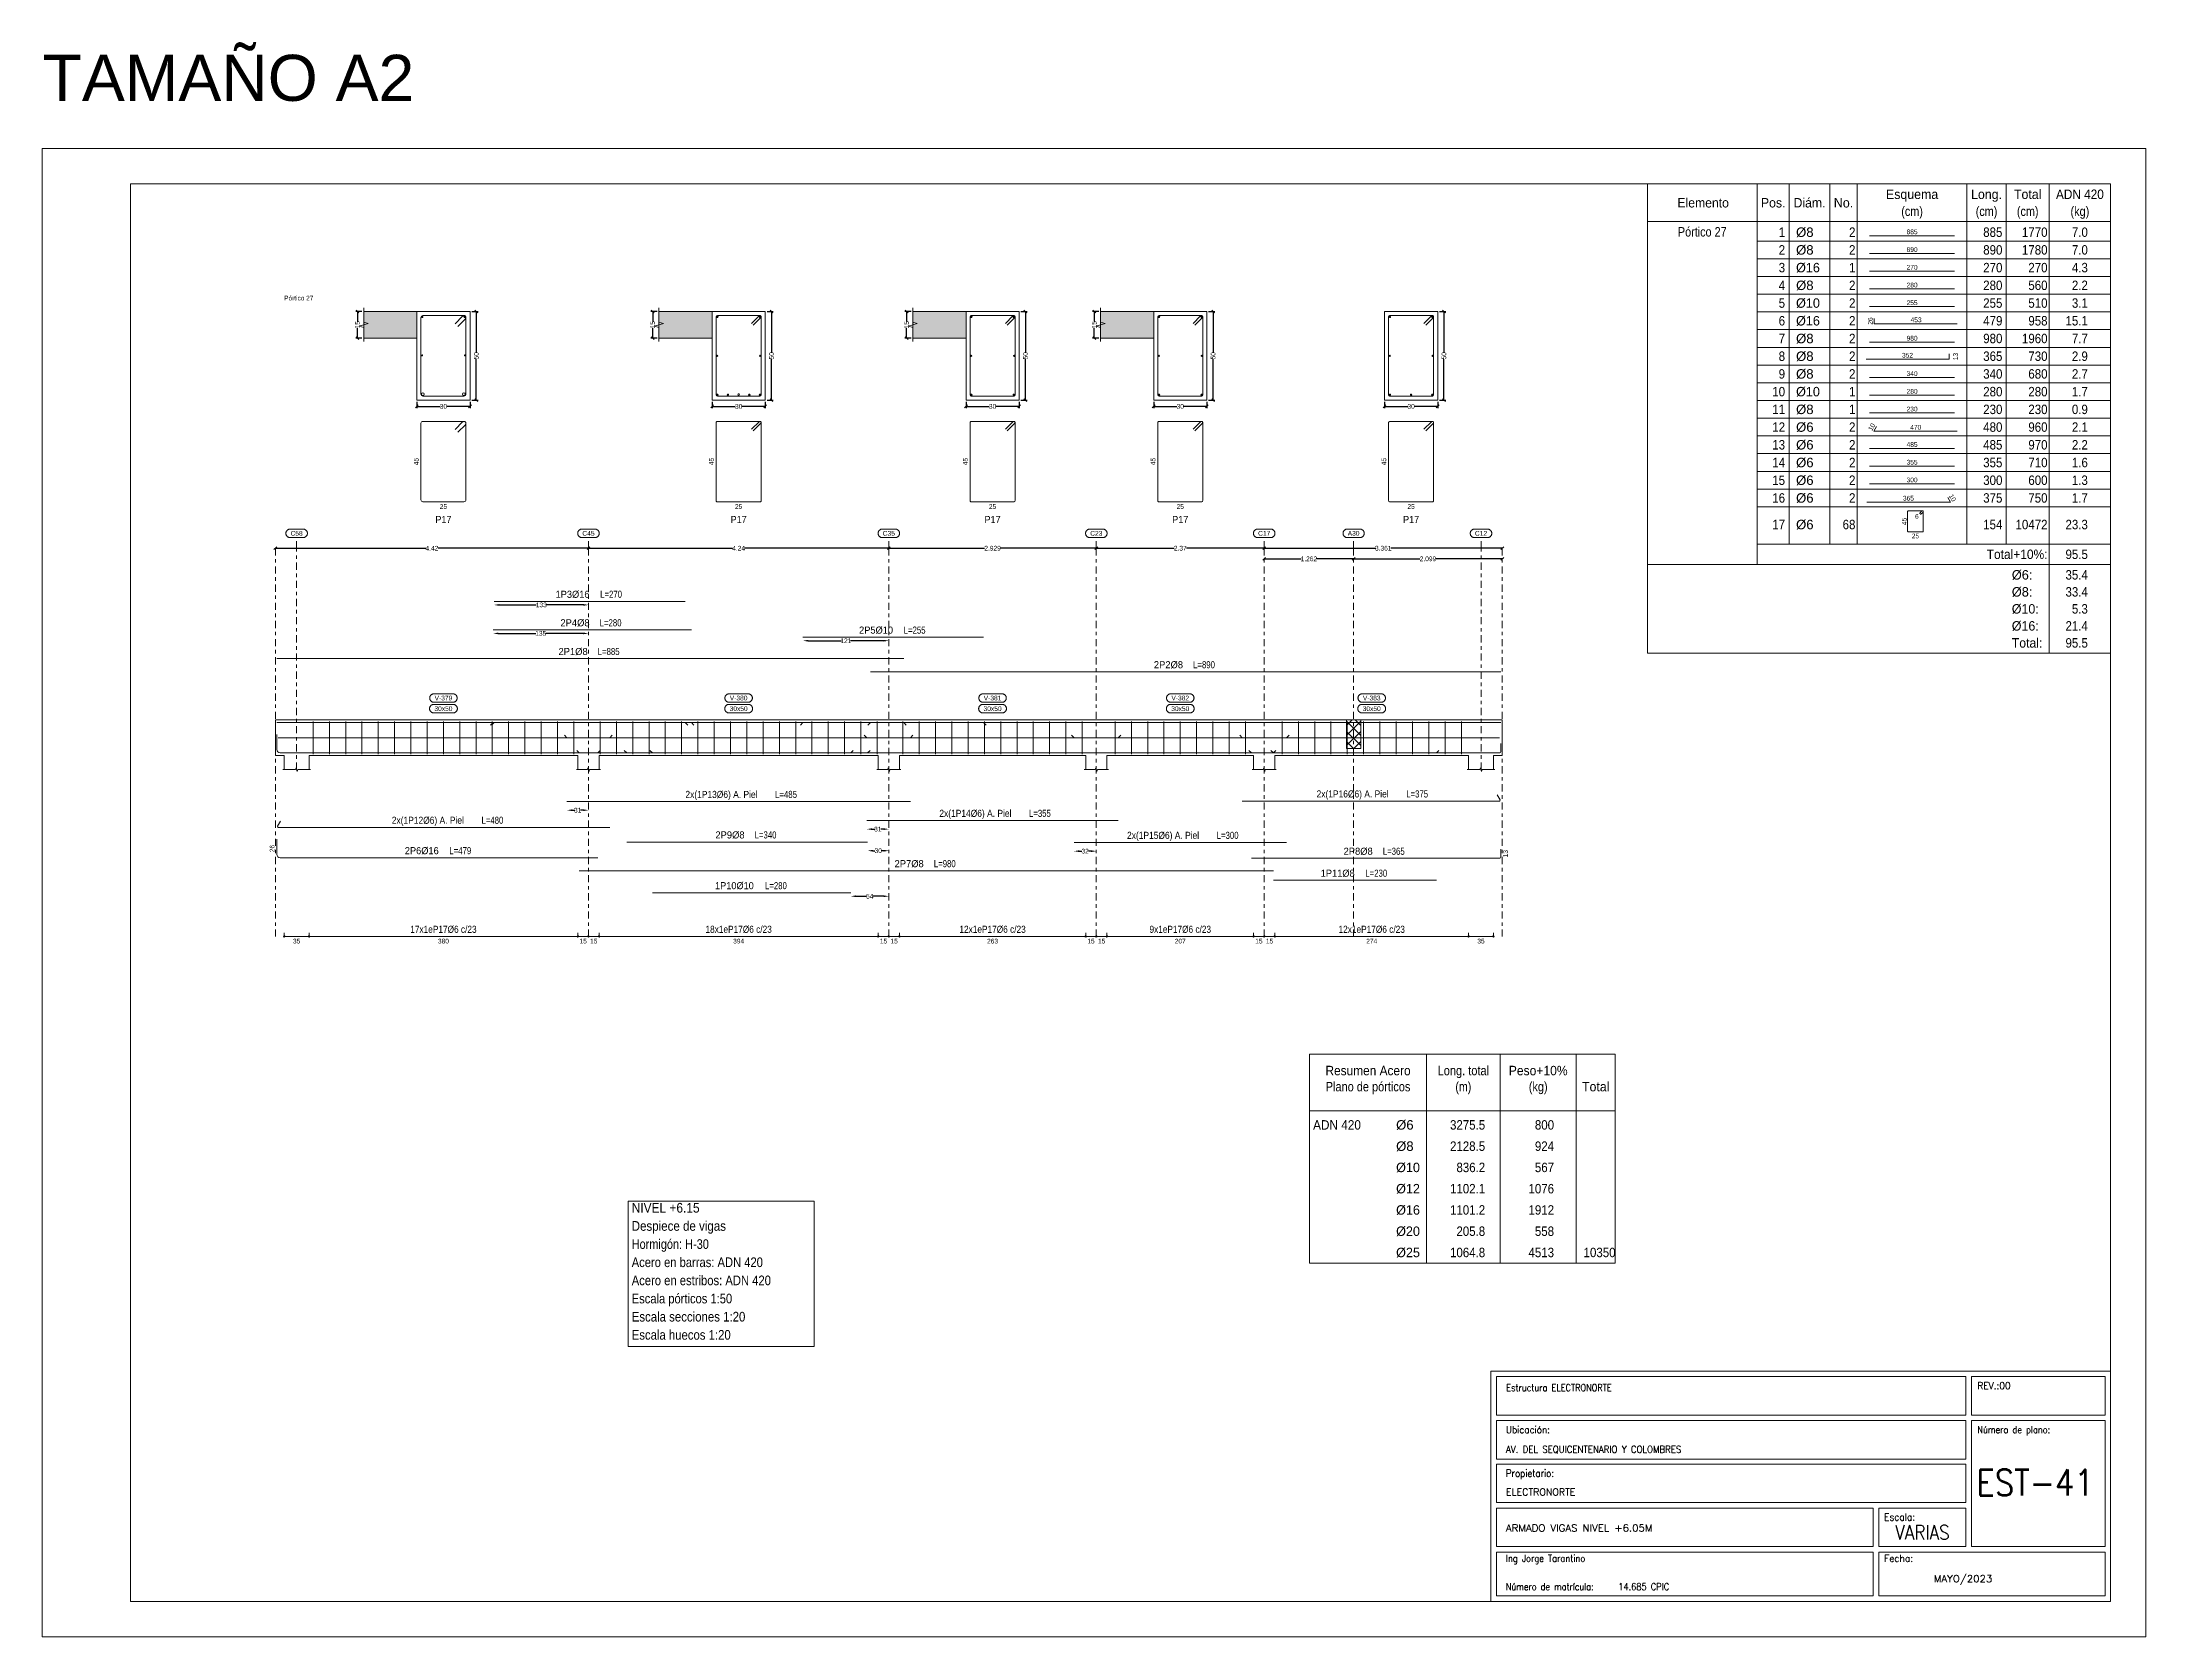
# Model space of a CAD drawing. Header units: millimetres. Extents: x 3 to 479, y -191 to 120.
# Drawn here: x 169.1 to 228.5, y -191.2 to -146.2 of the extents above; entities that cross this region are included whole.
import ezdxf
from ezdxf.enums import TextEntityAlignment as Align

# ---------------------------------------------------------------- set-up
doc = ezdxf.new("R2010")
doc.units = ezdxf.units.MM
doc.linetypes.add('CYPE_RAYAPUNTO', pattern=[0.4125, 0.2025, -0.105, 0, -0.105])
for name, color, linetype, lineweight in [('ALZ_ARM_LONG_ARM_TEXTOS', 3, 'Continuous', 9), ('ALZ_ARM_LONG_TXT_LONG', 3, 'Continuous', 9), ('ALZ_ARM_TRANS_TXT_EST', 3, 'Continuous', 9), ('ALZ_CONT_NUDOS', 122, 'Continuous', 9), ('ALZ_CONT_VIG_HORMIGON', 2, 'Continuous', 9), ('ALZ_COT_COT_ANCLAJES', 3, 'Continuous', 0), ('ALZ_COT_COT_ARM', 3, 'Continuous', 0), ('ALZ_COT_COT_EST', 3, 'Continuous', 0), ('ALZ_COT_COT_LIN_APOYOS', 2, 'CYPE_RAYAPUNTO', 0), ('ALZ_COT_LONGITUD_PROYECTADA', 122, 'Continuous', 0), ('ALZ_COT_TEXTOS_ESTRIBOS', 122, 'Continuous', 0), ('ALZ_REF_COT_LIN_AUX_COTA', 2, 'CYPE_RAYAPUNTO', 9), ('ALZ_REF_REF_NOMBRE', 3, 'Continuous', 9), ('ALZ_REF_REF_REFERENCIA', 3, 'Continuous', 9), ('ALZ_REF_REFERENCIA_PORTICO', 3, 'Continuous', 9), ('ALZ_REF_TEXTO_REF_NOMBRE', 3, 'Continuous', 9), ('ALZ_REF_TEXTO_REF_REFERENCIA', 3, 'Continuous', 9), ('ARM_LONGITUDINAL_Ø10', 103, 'Continuous', 9), ('ARM_LONGITUDINAL_Ø16', 212, 'Continuous', 9), ('ARM_LONGITUDINAL_Ø6', 151, 'Continuous', 9), ('ARM_LONGITUDINAL_Ø8', 32, 'Continuous', 9), ('ARM_TRANSVERSAL_Ø6', 151, 'Continuous', 9), ('CIM_REFEREN', 2, 'Continuous', 0), ('CYPE', 7, 'Continuous', 0), ('DESPIECES_TABLA', 7, 'Continuous', 9), ('RECUAD_LIMITES', 2, 'Continuous', 0), ('RECUAD_MARCO', 1, 'Continuous', 20), ('SEC_CONT_FORJADOS_SECCION', 8, 'Continuous', 9), ('SEC_CONT_VIG_HORMIGON_SECCION', 2, 'Continuous', 9), ('SEC_COTAS_SEC_DIM_VIGA', 122, 'Continuous', 0), ('SEC_COTAS_TEXTOS_DESPIECE_ESTRIBADO', 122, 'Continuous', 0), ('SEC_REF_TXT_POSICIONES_ARM_ESTRIBOS', 1, 'Continuous', 9), ('TAB_COM_LINEAS', 1, 'Continuous', 9), ('TAB_COM_TEXTOS', 1, 'Continuous', 9), ('TABLAS', 1, 'Continuous', 9), ('TEXTO_TABLAS', 1, 'Continuous', 0), ('TEXTOS_COTAS_DESPIECES_TABLA', 1, 'Continuous', 0)]:
    doc.layers.add(name, color=color, linetype=linetype, lineweight=lineweight)
doc.styles.add('CYPETXT', font='romans__.ttf', dxfattribs={"height": 0.2})
doc.styles.add('CYPETXT_0.2_romans', font='arial.ttf', dxfattribs={"height": 0.133333})
doc.styles.add('CYPETXT_romans', font='arial.ttf', dxfattribs={"height": 0.2})
doc.dimstyles.new('cype_arrow', dxfattribs={"dimtxt": 0.18, "dimasz": 0.15, "dimexe": 0.05, "dimexo": 0.05, "dimgap": 0, "dimtad": 0, "dimdec": 4, "dimzin": 0, "dimdsep": 46, "dimtxsty": 'CYPETXT_0.2_romans', "dimcen": 0.09, "dimadec": 0, "dimazin": 0, "dimtfac": 1, "dimtdec": 4, "dimtofl": 0, "dimtmove": 2, "dimatfit": 3, "dimfxl": 1, "dimtolj": 1, "dimtzin": 0, "dimarcsym": 0})
doc.dimstyles.new('cype_oblique', dxfattribs={"dimtxt": 0.18, "dimasz": 0.18, "dimexe": 0.05, "dimexo": 0.05, "dimgap": 0, "dimtad": 0, "dimdec": 4, "dimzin": 0, "dimdsep": 46, "dimtxsty": 'CYPETXT_0.2_romans', "dimblk": 'OBLIQUE', "dimtsz": 0.04, "dimcen": 0.09, "dimadec": 0, "dimazin": 0, "dimtfac": 1, "dimtdec": 4, "dimtofl": 0, "dimtmove": 2, "dimatfit": 3, "dimfxl": 1, "dimtolj": 1, "dimtzin": 0, "dimarcsym": 0})

msp = doc.modelspace()

# ---------------------------------------------------------------- texts
at = {"layer": 'ALZ_ARM_LONG_ARM_TEXTOS', "style": 'CYPETXT_romans'}
for s, width, p in [('1P3%%c16', 0.935124, (184.1142, -161.84176)), ('2P4%%c8', 0.947337, (184.18451, -162.6456)), ('2P5%%c10', 0.935124, (192.68451, -162.852)), ('2P1%%c8', 0.947337, (184.12951, -163.45585)), ('2P2%%c8', 0.947337, (200.93951, -163.82897)), ('2x(1P13%%c6) A. Piel', 0.851134, (188.31951, -167.48897)), ('2x(1P16%%c6) A. Piel', 0.851134, (206.13951, -167.4756)), ('2x(1P12%%c6) A. Piel', 0.851134, (180.02951, -168.2181)), ('2x(1P14%%c6) A. Piel', 0.851134, (195.4888, -168.02279)), ('2P9%%c8', 0.947337, (188.55951, -168.63226)), ('2x(1P15%%c6) A. Piel', 0.851134, (200.78808, -168.64377)), ('2P6%%c16', 0.935124, (179.85751, -169.07632)), ('2P7%%c8', 0.947337, (193.6188, -169.44325)), ('2P8%%c8', 0.947337, (206.29551, -169.09268)), ('1P10%%c10', 0.92633, (188.68451, -170.06325)), ('1P11%%c8', 0.935124, (205.71808, -169.71268))]:
    msp.add_text(s, height=0.2, dxfattribs=dict(at, width=width)).set_placement(p, align=Align.CENTER)
at = {"layer": 'ALZ_ARM_LONG_TXT_LONG', "style": 'CYPETXT_romans', "width": 0.785606}
for s, p in [(' L=270', (185.1727, -161.84176)), (' L=280', (185.15901, -162.6456)), (' L=255', (193.74301, -162.852)), (' L=885', (185.10401, -163.45585)), (' L=890', (201.91401, -163.82897)), (' L=485', (190.11151, -167.48897)), (' L=375', (207.93151, -167.4756)), (' L=480', (181.82151, -168.2181)), (' L=355', (197.2808, -168.02279)), (' L=340', (189.53401, -168.63226)), (' L=300', (202.58008, -168.64377)), (' L=479', (180.91601, -169.07632)), (' L=980', (194.5933, -169.44325)), (' L=365', (207.27001, -169.09268)), (' L=280', (189.82701, -170.06325)), (' L=230', (206.77658, -169.71268))]:
    msp.add_text(s, height=0.2, dxfattribs=at).set_placement(p, align=Align.CENTER)
at = {"layer": 'ALZ_ARM_TRANS_TXT_EST', "style": 'CYPETXT_romans'}
for s, width, p in [('17x1eP17%%c6 c/23', 0.837616, (180.46951, -171.29519)), ('18x1eP17%%c6 c/23', 0.837616, (188.80451, -171.29519)), ('12x1eP17%%c6 c/23', 0.837616, (195.9738, -171.29519)), ('9x1eP17%%c6 c/23', 0.835132, (201.27308, -171.29519)), ('12x1eP17%%c6 c/23', 0.837616, (206.6788, -171.29519))]:
    msp.add_text(s, height=0.2, dxfattribs=dict(at, width=width)).set_placement(p, align=Align.CENTER)
at = {"layer": 'ALZ_COT_COT_ANCLAJES', "style": 'CYPETXT_romans', "width": 0.872274}
msp.add_text('26', height=0.133333, rotation=90, dxfattribs=at).set_placement((175.69784, -168.91632), align=Align.CENTER)
msp.add_text('13', height=0.133333, rotation=90, dxfattribs=at).set_placement((210.39117, -169.06268), align=Align.TOP_CENTER)
at = {"layer": 'ALZ_COT_TEXTOS_ESTRIBOS', "style": 'CYPETXT_romans', "width": 0.872274}
for s, p in [('35', (176.32451, -171.46185)), ('380', (180.46951, -171.46185)), ('15', (184.41451, -171.46185)), ('15', (184.71451, -171.46185)), ('394', (188.80451, -171.46185)), ('15', (192.89451, -171.46185)), ('15', (193.19451, -171.46185)), ('263', (195.9738, -171.46185)), ('15', (198.75308, -171.46185)), ('15', (199.05308, -171.46185)), ('207', (201.27308, -171.46185)), ('15', (203.49308, -171.46185)), ('15', (203.79308, -171.46185)), ('274', (206.6788, -171.46185)), ('35', (209.76451, -171.46185))]:
    msp.add_text(s, height=0.133333, dxfattribs=at).set_placement(p, align=Align.TOP_CENTER)
at = {"layer": 'ALZ_REF_REFERENCIA_PORTICO', "style": 'CYPETXT_romans', "width": 0.820327}
msp.add_text('Pórtico 27', height=0.133333, dxfattribs=at).set_placement((175.97451, -153.38243), align=Align.MIDDLE_LEFT)
at = {"layer": 'ALZ_REF_TEXTO_REF_NOMBRE', "style": 'CYPETXT_romans'}
for s, width, p in [('30x50', 0.876123, (180.46951, -164.96897)), ('V-379', 0.803518, (180.46951, -164.66897)), ('30x50', 0.876123, (188.80451, -164.96897)), ('V-380', 0.803518, (188.80451, -164.66897)), ('30x50', 0.876123, (195.9738, -164.96897)), ('V-381', 0.803518, (195.9738, -164.66897)), ('30x50', 0.876123, (201.27308, -164.96897)), ('V-382', 0.803518, (201.27308, -164.66897)), ('30x50', 0.876123, (206.6788, -164.96897)), ('V-383', 0.803518, (206.6788, -164.66897))]:
    msp.add_text(s, height=0.133333, dxfattribs=dict(at, width=width)).set_placement(p, align=Align.MIDDLE_CENTER)
at = {"layer": 'ALZ_REF_TEXTO_REF_REFERENCIA', "style": 'CYPETXT_romans'}
for s, width, p in [('C58', 0.8832, (176.32451, -160.02176)), ('C45', 0.8832, (184.56451, -160.02176)), ('C35', 0.8832, (193.04451, -160.02176)), ('C23', 0.8832, (198.90308, -160.02176)), ('C17', 0.8832, (203.64308, -160.02176)), ('A30', 0.960644, (206.16747, -160.02176)), ('C12', 0.8832, (209.76451, -160.02176))]:
    msp.add_text(s, height=0.133333, dxfattribs=dict(at, width=width)).set_placement(p, align=Align.MIDDLE_CENTER)
at = {"layer": 'CIM_REFEREN', "insert": (169.15325, -146.51843), "char_height": 1.3, "attachment_point": 1, "style": 'CYPETXT_romans'}
msp.add_mtext_dynamic_manual_height_columns('TAMAÑO A2', width=20.4097016, gutter_width=12.5, heights=[0], dxfattribs=at)
at = {"layer": 'CYPE', "color": 5, "style": 'CYPETXT'}
for s, width, p in [('Estructura ELECTRONORTE', 0.842437, (210.47751, -184.23316)), ('AV. DEL SEQUICENTENARIO Y COLOMBRES', 0.887423, (210.46751, -185.97316)), ('ELECTRONORTE', 0.974409, (210.46751, -187.17316)), ('ARMADO VIGAS NIVEL +6.05M', 1.047361, (210.46751, -188.18753)), ('Ing Jorge Tarantino', 0.851105, (210.46751, -189.04316)), ('MAYO/2023', 1.047361, (222.54751, -189.62316)), ('14.685 CPIC', 0.851936, (213.63751, -189.84316))]:
    msp.add_text(s, height=0.2, dxfattribs=dict(at, width=width)).set_placement(p)
at = {"layer": 'CYPE', "color": 4, "style": 'CYPETXT'}
for s, width, p in [('REV.:00', 0.927655, (223.77751, -184.17316)), ('Ubicación:', 0.90604, (210.46751, -185.41316)), ('Número de plano:', 0.844847, (223.77751, -185.41316)), ('Propietario:', 0.885908, (210.46751, -186.64316)), ('Escala:', 0.925891, (221.14751, -187.88316)), ('Fecha:', 0.933698, (221.14751, -189.04316)), ('Número de matrícula:', 0.83516, (210.46751, -189.84316))]:
    msp.add_text(s, height=0.2, dxfattribs=dict(at, width=width)).set_placement(p)
at = {"layer": 'CYPE', "color": 5, "style": 'CYPETXT'}
for s, height, width, p in [('EST-41', 0.733333, 0.872274, (225.40751, -187.17649)), ('VARIAS', 0.4, 0.869965, (222.22751, -188.41316))]:
    msp.add_text(s, height=height, dxfattribs=dict(at, width=width)).set_placement(p, align=Align.CENTER)
at = {"layer": 'SEC_COTAS_TEXTOS_DESPIECE_ESTRIBADO', "style": 'CYPETXT_romans', "width": 0.872274}
for p in [(179.76784, -157.99676), (188.10284, -157.99676), (195.27213, -157.99676), (200.57142, -157.99676), (207.08932, -157.99676)]:
    msp.add_text('45', height=0.133333, rotation=90, dxfattribs=at).set_placement(p, align=Align.CENTER)
for p in [(180.46951, -159.19843), (188.80451, -159.19843), (195.9738, -159.19843), (201.27308, -159.19843), (207.79099, -159.19843)]:
    msp.add_text('25', height=0.133333, dxfattribs=at).set_placement(p, align=Align.TOP_CENTER)
at = {"layer": 'SEC_REF_TXT_POSICIONES_ARM_ESTRIBOS', "style": 'CYPETXT_romans', "width": 0.91451}
for p in [(180.46951, -159.63176), (188.80451, -159.63176), (195.9738, -159.63176), (201.27308, -159.63176), (207.79099, -159.63176)]:
    msp.add_text('P17', height=0.2, dxfattribs=at).set_placement(p, align=Align.MIDDLE_CENTER)
at = {"layer": 'TAB_COM_LINEAS', "style": 'CYPETXT_romans'}
for s, width, p in [('NIVEL +6.15', 0.880937, (185.78536, -179.19062)), ('Hormigón: H-30', 0.808194, (185.78536, -180.21509)), ('Despiece de vigas', 0.852948, (185.78536, -179.70286)), ('Acero en barras: ADN 420', 0.827218, (185.78536, -180.72732)), ('Acero en estribos: ADN 420', 0.830636, (185.78536, -181.23956)), ('Escala pórticos 1:50', 0.824952, (185.78536, -181.75179)), ('Escala secciones 1:20', 0.844437, (185.78536, -182.26402)), ('Escala huecos 1:20', 0.838794, (185.78536, -182.77626))]:
    msp.add_text(s, height=0.2733333, dxfattribs=dict(at, width=width)).set_placement(p)
at = {"layer": 'TEXTO_TABLAS', "style": 'CYPETXT_romans'}
for s, height, width, p in [('Elemento', 0.266667, 0.923378, (216.03651, -150.69316)), ('Pos.', 0.266667, 0.930268, (218.01351, -150.69316)), ('Diám.', 0.266667, 0.924488, (219.03951, -150.69316)), ('No.', 0.266667, 0.948905, (219.99951, -150.69316)), ('Esquema', 0.266667, 0.93681, (221.93551, -150.45316)), ('(cm)', 0.266667, 0.819001, (221.93551, -150.93316)), ('Long.', 0.266667, 0.9375, (224.03751, -150.45316)), ('(cm)', 0.266667, 0.819001, (224.03751, -150.93316)), ('Total', 0.266667, 0.935673, (225.19951, -150.45316)), ('(cm)', 0.266667, 0.819001, (225.19951, -150.93316)), ('ADN 420', 0.266667, 0.893197, (226.67351, -150.45316)), ('(kg)', 0.266667, 0.827954, (226.67351, -150.93316)), ('Pórtico 27', 0.266667, 0.820327, (216.01151, -151.51316)), ('Resumen Acero', 0.2666667, 0.899775, (206.57542, -175.18146)), ('Long. total', 0.2666667, 0.834718, (209.26542, -175.18146)), ('Peso+10%', 0.266667, 0.916489, (211.37942, -175.18146)), ('Plano de pórticos', 0.2666667, 0.830361, (206.57542, -175.63479)), ('(m)', 0.266667, 0.805297, (209.26542, -175.63479)), ('(kg)', 0.266667, 0.827954, (211.37942, -175.63479)), ('Total', 0.266667, 0.935673, (213.00342, -175.63479))]:
    msp.add_text(s, height=height, dxfattribs=dict(at, width=width)).set_placement(p, align=Align.MIDDLE_CENTER)
for s, height, width, p in [('1', 0.26667, 0.872274, (218.34951, -151.52316)), ('2', 0.26667, 0.872274, (220.33551, -151.52316)), ('885', 0.266667, 0.872274, (224.48551, -151.52316)), ('1770', 0.266667, 0.872274, (225.75951, -151.52316)), ('7.0', 0.266667, 0.868127, (226.89751, -151.52316)), ('2', 0.26667, 0.872274, (218.34951, -152.02316)), ('2', 0.26667, 0.872274, (220.33551, -152.02316)), ('890', 0.266667, 0.872274, (224.48551, -152.02316)), ('1780', 0.266667, 0.872274, (225.75951, -152.02316)), ('7.0', 0.266667, 0.868127, (226.89751, -152.02316)), ('3', 0.26667, 0.872274, (218.34951, -152.52316)), ('1', 0.26667, 0.872274, (220.33551, -152.52316)), ('270', 0.266667, 0.872274, (224.48551, -152.52316)), ('270', 0.266667, 0.872274, (225.75951, -152.52316)), ('4.3', 0.266667, 0.868127, (226.89751, -152.52316)), ('4', 0.26667, 0.872274, (218.34951, -153.02316)), ('2', 0.26667, 0.872274, (220.33551, -153.02316)), ('280', 0.266667, 0.872274, (224.48551, -153.02316)), ('560', 0.266667, 0.872274, (225.75951, -153.02316)), ('2.2', 0.266667, 0.868127, (226.89751, -153.02316)), ('5', 0.26667, 0.872274, (218.34951, -153.52316)), ('2', 0.26667, 0.872274, (220.33551, -153.52316)), ('255', 0.266667, 0.872274, (224.48551, -153.52316)), ('510', 0.266667, 0.872274, (225.75951, -153.52316)), ('3.1', 0.266667, 0.868127, (226.89751, -153.52316)), ('6', 0.26667, 0.872274, (218.34951, -154.02316)), ('7', 0.26667, 0.872274, (218.34951, -154.52316)), ('2', 0.26667, 0.872274, (220.33551, -154.02316)), ('2', 0.26667, 0.872274, (220.33551, -154.52316)), ('479', 0.266667, 0.872274, (224.48551, -154.02316)), ('980', 0.266667, 0.872274, (224.48551, -154.52316)), ('1960', 0.266667, 0.872274, (225.75951, -154.52316)), ('958', 0.266667, 0.872274, (225.75951, -154.02316)), ('15.1', 0.266667, 0.869308, (226.89751, -154.02316)), ('7.7', 0.266667, 0.868127, (226.89751, -154.52316)), ('8', 0.26667, 0.872274, (218.34951, -155.02316)), ('2', 0.26667, 0.872274, (220.33551, -155.02316)), ('365', 0.266667, 0.872274, (224.48551, -155.02316)), ('730', 0.266667, 0.872274, (225.75951, -155.02316)), ('2.9', 0.266667, 0.868127, (226.89751, -155.02316)), ('9', 0.26667, 0.872274, (218.34951, -155.52316)), ('2', 0.26667, 0.872274, (220.33551, -155.52316)), ('340', 0.266667, 0.872274, (224.48551, -155.52316)), ('680', 0.266667, 0.872274, (225.75951, -155.52316)), ('2.7', 0.266667, 0.868127, (226.89751, -155.52316)), ('10', 0.266667, 0.872274, (218.34951, -156.02316)), ('1', 0.26667, 0.872274, (220.33551, -156.02316)), ('280', 0.266667, 0.872274, (224.48551, -156.02316)), ('280', 0.266667, 0.872274, (225.75951, -156.02316)), ('1.7', 0.266667, 0.868127, (226.89751, -156.02316)), ('11', 0.266667, 0.872274, (218.34951, -156.52316)), ('1', 0.26667, 0.872274, (220.33551, -156.52316)), ('230', 0.266667, 0.872274, (224.48551, -156.52316)), ('230', 0.266667, 0.872274, (225.75951, -156.52316)), ('0.9', 0.266667, 0.868127, (226.89751, -156.52316)), ('12', 0.266667, 0.872274, (218.34951, -157.02316)), ('13', 0.266667, 0.872274, (218.34951, -157.52316)), ('2', 0.26667, 0.872274, (220.33551, -157.02316)), ('2', 0.26667, 0.872274, (220.33551, -157.52316)), ('480', 0.266667, 0.872274, (224.48551, -157.02316)), ('485', 0.266667, 0.872274, (224.48551, -157.52316)), ('960', 0.266667, 0.872274, (225.75951, -157.02316)), ('970', 0.266667, 0.872274, (225.75951, -157.52316)), ('2.1', 0.266667, 0.868127, (226.89751, -157.02316)), ('2.2', 0.266667, 0.868127, (226.89751, -157.52316)), ('14', 0.266667, 0.872274, (218.34951, -158.02316)), ('2', 0.26667, 0.872274, (220.33551, -158.02316)), ('355', 0.266667, 0.872274, (224.48551, -158.02316)), ('710', 0.266667, 0.872274, (225.75951, -158.02316)), ('1.6', 0.266667, 0.868127, (226.89751, -158.02316)), ('15', 0.266667, 0.872274, (218.34951, -158.52316)), ('2', 0.26667, 0.872274, (220.33551, -158.52316)), ('300', 0.266667, 0.872274, (224.48551, -158.52316)), ('600', 0.266667, 0.872274, (225.75951, -158.52316)), ('1.3', 0.266667, 0.868127, (226.89751, -158.52316)), ('16', 0.266667, 0.872274, (218.34951, -159.02316)), ('2', 0.26667, 0.872274, (220.33551, -159.02316)), ('375', 0.266667, 0.872274, (224.48551, -159.02316)), ('750', 0.266667, 0.872274, (225.75951, -159.02316)), ('1.7', 0.266667, 0.868127, (226.89751, -159.02316)), ('17', 0.266667, 0.872274, (218.34951, -159.77316)), ('68', 0.266667, 0.872274, (220.33551, -159.77316)), ('154', 0.266667, 0.872274, (224.48551, -159.77316)), ('10472', 0.266667, 0.872274, (225.75951, -159.77316)), ('23.3', 0.266667, 0.869308, (226.89751, -159.77316)), ('Total+10%:', 0.266667, 0.906671, (225.75951, -160.61316)), ('95.5', 0.266667, 0.869308, (226.89751, -160.61316)), ('35.4', 0.266667, 0.869308, (226.89751, -161.19316)), ('33.4', 0.266667, 0.869308, (226.89751, -161.67316)), ('5.3', 0.266667, 0.868127, (226.89751, -162.15316)), ('21.4', 0.266667, 0.869308, (226.89751, -162.63316)), ('95.5', 0.266667, 0.869308, (226.89751, -163.11316)), ('3275.5', 0.266667, 0.870384, (209.88142, -176.71479)), ('800', 0.266667, 0.872274, (211.82742, -176.71479)), ('2128.5', 0.266667, 0.870384, (209.88142, -177.31479)), ('924', 0.266667, 0.872274, (211.82742, -177.31479)), ('836.2', 0.266667, 0.869965, (209.88142, -177.91479)), ('567', 0.266667, 0.872274, (211.82742, -177.91479)), ('1102.1', 0.266667, 0.870384, (209.88142, -178.51479)), ('1076', 0.266667, 0.872274, (211.82742, -178.51479)), ('1101.2', 0.266667, 0.870384, (209.88142, -179.11479)), ('1912', 0.266667, 0.872274, (211.82742, -179.11479)), ('205.8', 0.266667, 0.869965, (209.88142, -179.71479)), ('558', 0.266667, 0.872274, (211.82742, -179.71479)), ('1064.8', 0.266667, 0.870384, (209.88142, -180.31479)), ('4513', 0.266667, 0.872274, (211.82742, -180.31479)), ('10350', 0.266667, 0.872274, (213.56342, -180.31479))]:
    msp.add_text(s, height=height, dxfattribs=dict(at, width=width)).set_placement(p, align=Align.MIDDLE_RIGHT)
for s, width, p in [('%%c8', 0.99505, (218.65951, -151.52316)), ('%%c8', 0.99505, (218.65951, -152.02316)), ('%%c16', 0.955414, (218.65951, -152.52316)), ('%%c8', 0.99505, (218.65951, -153.02316)), ('%%c10', 0.955414, (218.65951, -153.52316)), ('%%c16', 0.955414, (218.65951, -154.02316)), ('%%c8', 0.99505, (218.65951, -154.52316)), ('%%c8', 0.99505, (218.65951, -155.02316)), ('%%c8', 0.99505, (218.65951, -155.52316)), ('%%c10', 0.955414, (218.65951, -156.02316)), ('%%c8', 0.99505, (218.65951, -156.52316)), ('%%c6', 0.99505, (218.65951, -157.02316)), ('%%c6', 0.99505, (218.65951, -157.52316)), ('%%c6', 0.99505, (218.65951, -158.02316)), ('%%c6', 0.99505, (218.65951, -158.52316)), ('%%c6', 0.99505, (218.65951, -159.02316)), ('%%c6', 0.99505, (218.65951, -159.77316)), ('%%c6:', 0.966972, (224.75151, -161.19316)), ('%%c8:', 0.966972, (224.75151, -161.67316)), ('%%c10:', 0.940736, (224.75151, -162.15316)), ('%%c16:', 0.940736, (224.75151, -162.63316)), ('Total:', 0.925563, (224.75151, -163.11316)), ('ADN 420', 0.893197, (205.02342, -176.71479)), ('%%c6', 0.99505, (207.36742, -176.71479)), ('%%c8', 0.99505, (207.36742, -177.31479)), ('%%c10', 0.955414, (207.36742, -177.91479)), ('%%c12', 0.955414, (207.36742, -178.51479)), ('%%c16', 0.955414, (207.36742, -179.11479)), ('%%c20', 0.955414, (207.36742, -179.71479)), ('%%c25', 0.955414, (207.36742, -180.31479))]:
    msp.add_text(s, height=0.266667, dxfattribs=dict(at, width=width)).set_placement(p, align=Align.MIDDLE_LEFT)
at = {"layer": 'TEXTOS_COTAS_DESPIECES_TABLA', "style": 'CYPETXT_romans', "width": 0.872274}
for s, p in [('885', (221.93551, -151.58116)), ('890', (221.93551, -152.08116)), ('270', (221.93551, -152.58116)), ('280', (221.93551, -153.08116)), ('255', (221.93551, -153.58116)), ('453', (222.0492, -154.06339)), ('352', (221.8062, -155.06334)), ('980', (221.93551, -154.58116)), ('340', (221.93551, -155.58116)), ('280', (221.93551, -156.08116)), ('230', (221.93551, -156.58116)), ('470', (222.03791, -157.09657)), ('485', (221.93551, -157.58116)), ('355', (221.93551, -158.08116)), ('300', (221.93551, -158.58116)), ('365', (221.83159, -159.09657))]:
    msp.add_text(s, height=0.133333, dxfattribs=at).set_placement(p, align=Align.CENTER)
for s, rotation, p in [('26', 90, (220.82169, -154.03093)), ('10', 59.9991953, (220.85288, -157.05316)), ('10', 300.0008047, (223.01995, -159.05316)), ('45', 90, (221.7804, -159.68367))]:
    msp.add_text(s, height=0.133333, rotation=rotation, dxfattribs=at).set_placement(p, align=Align.CENTER)
msp.add_text('13', height=0.133333, rotation=90, dxfattribs=at).set_placement((223.09442, -155.03098), align=Align.TOP_CENTER)
msp.add_text('6', height=0.13333, dxfattribs=at).set_placement((222.12333, -159.54211), align=Align.MIDDLE_RIGHT)
msp.add_text('25', height=0.133333, dxfattribs=at).set_placement((222.03003, -160.02931), align=Align.TOP_CENTER)

# ---------------------------------------------------------------- blocks, each defined once
blk = doc.blocks.new('*D808')
at = {"layer": 'Defpoints', "color": 0, "transparency": 16777216}
for p in [(179.72, -156.262), (181.22, -156.262), (181.22, -156.44)]:
    blk.add_point(p, dxfattribs=at)
at = {"layer": 'SEC_COTAS_SEC_DIM_VIGA', "color": 0, "lineweight": -2, "transparency": 16777216}
for p, q in [((179.68, -156.48), (179.76, -156.4)), ((179.72, -156.312), (179.72, -156.49)), ((179.72, -156.44), (180.374, -156.44)), ((181.22, -156.44), (180.565, -156.44)), ((181.18, -156.48), (181.26, -156.4)), ((181.22, -156.312), (181.22, -156.49))]:
    blk.add_line(p, q, dxfattribs=at)
at = {"layer": 'SEC_COTAS_SEC_DIM_VIGA', "color": 0, "transparency": 16777216, "insert": (180.47, -156.44), "char_height": 0.1333, "attachment_point": 5, "style": 'CYPETXT_0.2_romans'}
blk.add_mtext('\\A1;30', dxfattribs=at)
blk = doc.blocks.new('_OBLIQUE')
at = {"color": 0, "linetype": 'ByBlock', "lineweight": -2}
blk.add_line((-0.5, -0.5), (0.5, 0.5), dxfattribs=at)
blk = doc.blocks.new('*D809')
at = {"layer": 'Defpoints', "color": 0, "transparency": 16777216}
for p in [(178.042, -153.762), (178.22, -153.762), (178.22, -154.512)]:
    blk.add_point(p, dxfattribs=at)
at = {"layer": 'SEC_COTAS_SEC_DIM_VIGA', "color": 0, "lineweight": -2, "transparency": 16777216}
for p, q in [((178.17, -153.762), (177.992, -153.762)), ((178.082, -153.802), (178.002, -153.722)), ((178.042, -153.762), (178.042, -154.048)), ((178.042, -154.512), (178.042, -154.227)), ((178.17, -154.512), (177.992, -154.512)), ((178.082, -154.552), (178.002, -154.472))]:
    blk.add_line(p, q, dxfattribs=at)
at = {"layer": 'SEC_COTAS_SEC_DIM_VIGA', "color": 0, "transparency": 16777216, "insert": (178.042, -154.137), "char_height": 0.1333, "attachment_point": 5, "rotation": 90, "style": 'CYPETXT_0.2_romans'}
blk.add_mtext('\\A1;15', dxfattribs=at)
blk = doc.blocks.new('*D810')
at = {"layer": 'Defpoints', "color": 0, "transparency": 16777216}
for p in [(181.22, -153.762), (181.397, -153.762), (181.22, -156.262)]:
    blk.add_point(p, dxfattribs=at)
at = {"layer": 'SEC_COTAS_SEC_DIM_VIGA', "color": 0, "lineweight": -2, "transparency": 16777216}
for p, q in [((181.27, -153.762), (181.447, -153.762)), ((181.437, -153.802), (181.357, -153.722)), ((181.397, -153.762), (181.397, -154.917)), ((181.397, -156.262), (181.397, -155.108)), ((181.27, -156.262), (181.447, -156.262)), ((181.437, -156.302), (181.357, -156.222))]:
    blk.add_line(p, q, dxfattribs=at)
at = {"layer": 'SEC_COTAS_SEC_DIM_VIGA', "color": 0, "transparency": 16777216, "insert": (181.397, -155.012), "char_height": 0.1333, "attachment_point": 5, "rotation": 90, "style": 'CYPETXT_0.2_romans'}
blk.add_mtext('\\A1;50', dxfattribs=at)
blk = doc.blocks.new('*D811')
at = {"layer": 'Defpoints', "color": 0, "transparency": 16777216}
for p in [(188.055, -156.262), (189.555, -156.262), (189.555, -156.44)]:
    blk.add_point(p, dxfattribs=at)
at = {"layer": 'SEC_COTAS_SEC_DIM_VIGA', "color": 0, "lineweight": -2, "transparency": 16777216}
for p, q in [((188.015, -156.48), (188.095, -156.4)), ((188.055, -156.312), (188.055, -156.49)), ((188.055, -156.44), (188.709, -156.44)), ((189.555, -156.44), (188.9, -156.44)), ((189.515, -156.48), (189.595, -156.4)), ((189.555, -156.312), (189.555, -156.49))]:
    blk.add_line(p, q, dxfattribs=at)
at = {"layer": 'SEC_COTAS_SEC_DIM_VIGA', "color": 0, "transparency": 16777216, "insert": (188.805, -156.44), "char_height": 0.1333, "attachment_point": 5, "style": 'CYPETXT_0.2_romans'}
blk.add_mtext('\\A1;30', dxfattribs=at)
blk = doc.blocks.new('*D812')
at = {"layer": 'Defpoints', "color": 0, "transparency": 16777216}
for p in [(186.377, -153.762), (186.555, -153.762), (186.555, -154.512)]:
    blk.add_point(p, dxfattribs=at)
at = {"layer": 'SEC_COTAS_SEC_DIM_VIGA', "color": 0, "lineweight": -2, "transparency": 16777216}
for p, q in [((186.505, -153.762), (186.327, -153.762)), ((186.417, -153.802), (186.337, -153.722)), ((186.377, -153.762), (186.377, -154.048)), ((186.377, -154.512), (186.377, -154.227)), ((186.505, -154.512), (186.327, -154.512)), ((186.417, -154.552), (186.337, -154.472))]:
    blk.add_line(p, q, dxfattribs=at)
at = {"layer": 'SEC_COTAS_SEC_DIM_VIGA', "color": 0, "transparency": 16777216, "insert": (186.377, -154.137), "char_height": 0.1333, "attachment_point": 5, "rotation": 90, "style": 'CYPETXT_0.2_romans'}
blk.add_mtext('\\A1;15', dxfattribs=at)
blk = doc.blocks.new('*D813')
at = {"layer": 'Defpoints', "color": 0, "transparency": 16777216}
for p in [(189.555, -153.762), (189.732, -153.762), (189.555, -156.262)]:
    blk.add_point(p, dxfattribs=at)
at = {"layer": 'SEC_COTAS_SEC_DIM_VIGA', "color": 0, "lineweight": -2, "transparency": 16777216}
for p, q in [((189.605, -153.762), (189.782, -153.762)), ((189.772, -153.802), (189.692, -153.722)), ((189.732, -153.762), (189.732, -154.917)), ((189.732, -156.262), (189.732, -155.108)), ((189.605, -156.262), (189.782, -156.262)), ((189.772, -156.302), (189.692, -156.222))]:
    blk.add_line(p, q, dxfattribs=at)
at = {"layer": 'SEC_COTAS_SEC_DIM_VIGA', "color": 0, "transparency": 16777216, "insert": (189.732, -155.012), "char_height": 0.1333, "attachment_point": 5, "rotation": 90, "style": 'CYPETXT_0.2_romans'}
blk.add_mtext('\\A1;50', dxfattribs=at)
blk = doc.blocks.new('*D814')
at = {"layer": 'Defpoints', "color": 0, "transparency": 16777216}
for p in [(195.224, -156.262), (196.724, -156.262), (196.724, -156.44)]:
    blk.add_point(p, dxfattribs=at)
at = {"layer": 'SEC_COTAS_SEC_DIM_VIGA', "color": 0, "lineweight": -2, "transparency": 16777216}
for p, q in [((195.184, -156.48), (195.264, -156.4)), ((195.224, -156.312), (195.224, -156.49)), ((195.224, -156.44), (195.879, -156.44)), ((196.724, -156.44), (196.069, -156.44)), ((196.684, -156.48), (196.764, -156.4)), ((196.724, -156.312), (196.724, -156.49))]:
    blk.add_line(p, q, dxfattribs=at)
at = {"layer": 'SEC_COTAS_SEC_DIM_VIGA', "color": 0, "transparency": 16777216, "insert": (195.974, -156.44), "char_height": 0.1333, "attachment_point": 5, "style": 'CYPETXT_0.2_romans'}
blk.add_mtext('\\A1;30', dxfattribs=at)
blk = doc.blocks.new('*D815')
at = {"layer": 'Defpoints', "color": 0, "transparency": 16777216}
for p in [(193.546, -153.762), (193.724, -153.762), (193.724, -154.512)]:
    blk.add_point(p, dxfattribs=at)
at = {"layer": 'SEC_COTAS_SEC_DIM_VIGA', "color": 0, "lineweight": -2, "transparency": 16777216}
for p, q in [((193.674, -153.762), (193.496, -153.762)), ((193.586, -153.802), (193.506, -153.722)), ((193.546, -153.762), (193.546, -154.048)), ((193.546, -154.512), (193.546, -154.227)), ((193.674, -154.512), (193.496, -154.512)), ((193.586, -154.552), (193.506, -154.472))]:
    blk.add_line(p, q, dxfattribs=at)
at = {"layer": 'SEC_COTAS_SEC_DIM_VIGA', "color": 0, "transparency": 16777216, "insert": (193.546, -154.137), "char_height": 0.1333, "attachment_point": 5, "rotation": 90, "style": 'CYPETXT_0.2_romans'}
blk.add_mtext('\\A1;15', dxfattribs=at)
blk = doc.blocks.new('*D816')
at = {"layer": 'Defpoints', "color": 0, "transparency": 16777216}
for p in [(196.724, -153.762), (196.901, -153.762), (196.724, -156.262)]:
    blk.add_point(p, dxfattribs=at)
at = {"layer": 'SEC_COTAS_SEC_DIM_VIGA', "color": 0, "lineweight": -2, "transparency": 16777216}
for p, q in [((196.774, -153.762), (196.951, -153.762)), ((196.941, -153.802), (196.861, -153.722)), ((196.901, -153.762), (196.901, -154.917)), ((196.901, -156.262), (196.901, -155.108)), ((196.774, -156.262), (196.951, -156.262)), ((196.941, -156.302), (196.861, -156.222))]:
    blk.add_line(p, q, dxfattribs=at)
at = {"layer": 'SEC_COTAS_SEC_DIM_VIGA', "color": 0, "transparency": 16777216, "insert": (196.901, -155.012), "char_height": 0.1333, "attachment_point": 5, "rotation": 90, "style": 'CYPETXT_0.2_romans'}
blk.add_mtext('\\A1;50', dxfattribs=at)
blk = doc.blocks.new('*D817')
at = {"layer": 'Defpoints', "color": 0, "transparency": 16777216}
for p in [(200.523, -156.262), (202.023, -156.262), (202.023, -156.44)]:
    blk.add_point(p, dxfattribs=at)
at = {"layer": 'SEC_COTAS_SEC_DIM_VIGA', "color": 0, "lineweight": -2, "transparency": 16777216}
for p, q in [((200.483, -156.48), (200.563, -156.4)), ((200.523, -156.312), (200.523, -156.49)), ((200.523, -156.44), (201.178, -156.44)), ((202.023, -156.44), (201.368, -156.44)), ((201.983, -156.48), (202.063, -156.4)), ((202.023, -156.312), (202.023, -156.49))]:
    blk.add_line(p, q, dxfattribs=at)
at = {"layer": 'SEC_COTAS_SEC_DIM_VIGA', "color": 0, "transparency": 16777216, "insert": (201.273, -156.44), "char_height": 0.1333, "attachment_point": 5, "style": 'CYPETXT_0.2_romans'}
blk.add_mtext('\\A1;30', dxfattribs=at)
blk = doc.blocks.new('*D818')
at = {"layer": 'Defpoints', "color": 0, "transparency": 16777216}
for p in [(198.846, -153.762), (199.023, -153.762), (199.023, -154.512)]:
    blk.add_point(p, dxfattribs=at)
at = {"layer": 'SEC_COTAS_SEC_DIM_VIGA', "color": 0, "lineweight": -2, "transparency": 16777216}
for p, q in [((198.973, -153.762), (198.796, -153.762)), ((198.886, -153.802), (198.806, -153.722)), ((198.846, -153.762), (198.846, -154.048)), ((198.846, -154.512), (198.846, -154.227)), ((198.973, -154.512), (198.796, -154.512)), ((198.886, -154.552), (198.806, -154.472))]:
    blk.add_line(p, q, dxfattribs=at)
at = {"layer": 'SEC_COTAS_SEC_DIM_VIGA', "color": 0, "transparency": 16777216, "insert": (198.846, -154.137), "char_height": 0.1333, "attachment_point": 5, "rotation": 90, "style": 'CYPETXT_0.2_romans'}
blk.add_mtext('\\A1;15', dxfattribs=at)
blk = doc.blocks.new('*D819')
at = {"layer": 'Defpoints', "color": 0, "transparency": 16777216}
for p in [(202.023, -153.762), (202.2, -153.762), (202.023, -156.262)]:
    blk.add_point(p, dxfattribs=at)
at = {"layer": 'SEC_COTAS_SEC_DIM_VIGA', "color": 0, "lineweight": -2, "transparency": 16777216}
for p, q in [((202.073, -153.762), (202.25, -153.762)), ((202.24, -153.802), (202.16, -153.722)), ((202.2, -153.762), (202.2, -154.917)), ((202.2, -156.262), (202.2, -155.108)), ((202.073, -156.262), (202.25, -156.262)), ((202.24, -156.302), (202.16, -156.222))]:
    blk.add_line(p, q, dxfattribs=at)
at = {"layer": 'SEC_COTAS_SEC_DIM_VIGA', "color": 0, "transparency": 16777216, "insert": (202.2, -155.012), "char_height": 0.1333, "attachment_point": 5, "rotation": 90, "style": 'CYPETXT_0.2_romans'}
blk.add_mtext('\\A1;50', dxfattribs=at)
blk = doc.blocks.new('*D820')
at = {"layer": 'Defpoints', "color": 0, "transparency": 16777216}
for p in [(207.041, -156.262), (208.541, -156.262), (208.541, -156.44)]:
    blk.add_point(p, dxfattribs=at)
at = {"layer": 'SEC_COTAS_SEC_DIM_VIGA', "color": 0, "lineweight": -2, "transparency": 16777216}
for p, q in [((207.001, -156.48), (207.081, -156.4)), ((207.041, -156.312), (207.041, -156.49)), ((207.041, -156.44), (207.696, -156.44)), ((208.541, -156.44), (207.886, -156.44)), ((208.501, -156.48), (208.581, -156.4)), ((208.541, -156.312), (208.541, -156.49))]:
    blk.add_line(p, q, dxfattribs=at)
at = {"layer": 'SEC_COTAS_SEC_DIM_VIGA', "color": 0, "transparency": 16777216, "insert": (207.791, -156.44), "char_height": 0.1333, "attachment_point": 5, "style": 'CYPETXT_0.2_romans'}
blk.add_mtext('\\A1;30', dxfattribs=at)
blk = doc.blocks.new('*D821')
at = {"layer": 'Defpoints', "color": 0, "transparency": 16777216}
for p in [(208.541, -153.762), (208.718, -153.762), (208.541, -156.262)]:
    blk.add_point(p, dxfattribs=at)
at = {"layer": 'SEC_COTAS_SEC_DIM_VIGA', "color": 0, "lineweight": -2, "transparency": 16777216}
for p, q in [((208.591, -153.762), (208.768, -153.762)), ((208.758, -153.802), (208.678, -153.722)), ((208.718, -153.762), (208.718, -154.917)), ((208.718, -156.262), (208.718, -155.108)), ((208.591, -156.262), (208.768, -156.262)), ((208.758, -156.302), (208.678, -156.222))]:
    blk.add_line(p, q, dxfattribs=at)
at = {"layer": 'SEC_COTAS_SEC_DIM_VIGA', "color": 0, "transparency": 16777216, "insert": (208.718, -155.012), "char_height": 0.1333, "attachment_point": 5, "rotation": 90, "style": 'CYPETXT_0.2_romans'}
blk.add_mtext('\\A1;50', dxfattribs=at)
blk = doc.blocks.new('*D822')
at = {"layer": 'ALZ_COT_LONGITUD_PROYECTADA', "color": 0, "lineweight": -2, "transparency": 16777216}
for p, q in [((203.603, -160.782), (203.683, -160.702)), ((203.643, -160.742), (204.687, -160.742)), ((206.167, -160.742), (205.123, -160.742)), ((206.127, -160.782), (206.207, -160.702))]:
    blk.add_line(p, q, dxfattribs=at)
at = {"layer": 'Defpoints', "color": 0, "transparency": 16777216}
for p in [(203.643, -160.742), (203.643, -160.742), (206.167, -160.742)]:
    blk.add_point(p, dxfattribs=at)
at = {"layer": 'ALZ_COT_LONGITUD_PROYECTADA', "color": 0, "transparency": 16777216, "insert": (204.905, -160.742), "char_height": 0.1333, "attachment_point": 5, "style": 'CYPETXT_0.2_romans'}
blk.add_mtext('\\A1;1.262', dxfattribs=at)
blk = doc.blocks.new('*D823')
at = {"layer": 'ALZ_COT_LONGITUD_PROYECTADA', "color": 0, "lineweight": -2, "transparency": 16777216}
for p, q in [((206.127, -160.782), (206.207, -160.702)), ((206.167, -160.742), (208.04, -160.742)), ((210.365, -160.742), (208.492, -160.742)), ((210.325, -160.782), (210.405, -160.702))]:
    blk.add_line(p, q, dxfattribs=at)
at = {"layer": 'Defpoints', "color": 0, "transparency": 16777216}
for p in [(206.167, -160.742), (206.167, -160.742), (210.365, -160.742)]:
    blk.add_point(p, dxfattribs=at)
at = {"layer": 'ALZ_COT_LONGITUD_PROYECTADA', "color": 0, "transparency": 16777216, "insert": (208.266, -160.742), "char_height": 0.1333, "attachment_point": 5, "style": 'CYPETXT_0.2_romans'}
blk.add_mtext('\\A1;2.099', dxfattribs=at)
blk = doc.blocks.new('*D824')
at = {"layer": 'ALZ_COT_LONGITUD_PROYECTADA', "color": 0, "lineweight": -2, "transparency": 16777216}
for p, q in [((175.685, -160.482), (175.765, -160.402)), ((175.725, -160.442), (179.969, -160.442)), ((184.565, -160.442), (180.32, -160.442)), ((184.525, -160.482), (184.605, -160.402))]:
    blk.add_line(p, q, dxfattribs=at)
at = {"layer": 'Defpoints', "color": 0, "transparency": 16777216}
for p in [(175.725, -160.442), (175.725, -160.442), (184.565, -160.442)]:
    blk.add_point(p, dxfattribs=at)
at = {"layer": 'ALZ_COT_LONGITUD_PROYECTADA', "color": 0, "transparency": 16777216, "insert": (180.145, -160.442), "char_height": 0.1333, "attachment_point": 5, "style": 'CYPETXT_0.2_romans'}
blk.add_mtext('\\A1;4.42', dxfattribs=at)
blk = doc.blocks.new('*D825')
at = {"layer": 'ALZ_COT_LONGITUD_PROYECTADA', "color": 0, "lineweight": -2, "transparency": 16777216}
for p, q in [((184.525, -160.482), (184.605, -160.402)), ((184.565, -160.442), (188.629, -160.442)), ((193.045, -160.442), (188.98, -160.442)), ((193.005, -160.482), (193.085, -160.402))]:
    blk.add_line(p, q, dxfattribs=at)
at = {"layer": 'Defpoints', "color": 0, "transparency": 16777216}
for p in [(184.565, -160.442), (184.565, -160.442), (193.045, -160.442)]:
    blk.add_point(p, dxfattribs=at)
at = {"layer": 'ALZ_COT_LONGITUD_PROYECTADA', "color": 0, "transparency": 16777216, "insert": (188.805, -160.442), "char_height": 0.1333, "attachment_point": 5, "style": 'CYPETXT_0.2_romans'}
blk.add_mtext('\\A1;4.24', dxfattribs=at)
blk = doc.blocks.new('*D826')
at = {"layer": 'ALZ_COT_LONGITUD_PROYECTADA', "color": 0, "lineweight": -2, "transparency": 16777216}
for p, q in [((193.005, -160.482), (193.085, -160.402)), ((193.045, -160.442), (195.748, -160.442)), ((198.903, -160.442), (196.2, -160.442)), ((198.863, -160.482), (198.943, -160.402))]:
    blk.add_line(p, q, dxfattribs=at)
at = {"layer": 'Defpoints', "color": 0, "transparency": 16777216}
for p in [(193.045, -160.442), (193.045, -160.442), (198.903, -160.442)]:
    blk.add_point(p, dxfattribs=at)
at = {"layer": 'ALZ_COT_LONGITUD_PROYECTADA', "color": 0, "transparency": 16777216, "insert": (195.974, -160.442), "char_height": 0.1333, "attachment_point": 5, "style": 'CYPETXT_0.2_romans'}
blk.add_mtext('\\A1;2.929', dxfattribs=at)
blk = doc.blocks.new('*D827')
at = {"layer": 'ALZ_COT_LONGITUD_PROYECTADA', "color": 0, "lineweight": -2, "transparency": 16777216}
for p, q in [((198.863, -160.482), (198.943, -160.402)), ((198.903, -160.442), (201.099, -160.442)), ((203.643, -160.442), (201.447, -160.442)), ((203.603, -160.482), (203.683, -160.402))]:
    blk.add_line(p, q, dxfattribs=at)
at = {"layer": 'Defpoints', "color": 0, "transparency": 16777216}
for p in [(198.903, -160.442), (198.903, -160.442), (203.643, -160.442)]:
    blk.add_point(p, dxfattribs=at)
at = {"layer": 'ALZ_COT_LONGITUD_PROYECTADA', "color": 0, "transparency": 16777216, "insert": (201.273, -160.442), "char_height": 0.1333, "attachment_point": 5, "style": 'CYPETXT_0.2_romans'}
blk.add_mtext('\\A1;2.37', dxfattribs=at)
blk = doc.blocks.new('*D828')
at = {"layer": 'ALZ_COT_LONGITUD_PROYECTADA', "color": 0, "lineweight": -2, "transparency": 16777216}
for p, q in [((203.603, -160.482), (203.683, -160.402)), ((203.643, -160.442), (206.792, -160.442)), ((210.365, -160.442), (207.216, -160.442)), ((210.325, -160.482), (210.405, -160.402))]:
    blk.add_line(p, q, dxfattribs=at)
at = {"layer": 'Defpoints', "color": 0, "transparency": 16777216}
for p in [(203.643, -160.442), (203.643, -160.442), (210.365, -160.442)]:
    blk.add_point(p, dxfattribs=at)
at = {"layer": 'ALZ_COT_LONGITUD_PROYECTADA', "color": 0, "transparency": 16777216, "insert": (207.004, -160.442), "char_height": 0.1333, "attachment_point": 5, "style": 'CYPETXT_0.2_romans'}
blk.add_mtext('\\A1;3.361', dxfattribs=at)
blk = doc.blocks.new('*D829')
at = {"layer": 'ALZ_COT_COT_ARM', "color": 0, "lineweight": -2, "transparency": 16777216}
for p, q in [((184.105, -167.835), (184.177, -167.835)), ((184.415, -167.835), (184.342, -167.835))]:
    blk.add_line(p, q, dxfattribs=at)
at = {"layer": 'ALZ_COT_COT_ARM', "color": 0, "transparency": 16777216}
for points in [[(184.105, -167.81), (184.105, -167.86), (183.955, -167.835)], [(184.415, -167.81), (184.415, -167.86), (184.565, -167.835)]]:
    blk.add_solid(points, dxfattribs=at)
at = {"layer": 'Defpoints', "color": 0, "transparency": 16777216}
for p in [(183.955, -167.835), (184.565, -167.835), (184.565, -167.835)]:
    blk.add_point(p, dxfattribs=at)
at = {"layer": 'ALZ_COT_COT_ARM', "color": 0, "transparency": 16777216, "insert": (184.26, -167.835), "char_height": 0.1333, "attachment_point": 5, "style": 'CYPETXT_0.2_romans'}
blk.add_mtext('\\A1;31', dxfattribs=at)
blk = doc.blocks.new('*D830')
at = {"layer": 'ALZ_COT_COT_ARM', "color": 0, "lineweight": -2, "transparency": 16777216}
for p, q in [((192.574, -168.369), (192.652, -168.369)), ((192.895, -168.369), (192.817, -168.369))]:
    blk.add_line(p, q, dxfattribs=at)
at = {"layer": 'ALZ_COT_COT_ARM', "color": 0, "transparency": 16777216}
for points in [[(192.574, -168.344), (192.574, -168.394), (192.424, -168.369)], [(192.895, -168.344), (192.895, -168.394), (193.045, -168.369)]]:
    blk.add_solid(points, dxfattribs=at)
at = {"layer": 'Defpoints', "color": 0, "transparency": 16777216}
for p in [(192.424, -168.369), (193.045, -168.369), (193.045, -168.369)]:
    blk.add_point(p, dxfattribs=at)
at = {"layer": 'ALZ_COT_COT_ARM', "color": 0, "transparency": 16777216, "insert": (192.734, -168.369), "char_height": 0.1333, "attachment_point": 5, "style": 'CYPETXT_0.2_romans'}
blk.add_mtext('\\A1;31', dxfattribs=at)
blk = doc.blocks.new('*D831')
at = {"layer": 'ALZ_COT_COT_ARM', "color": 0, "lineweight": -2, "transparency": 16777216}
for p, q in [((198.423, -168.99), (198.493, -168.99)), ((198.753, -168.99), (198.683, -168.99))]:
    blk.add_line(p, q, dxfattribs=at)
at = {"layer": 'ALZ_COT_COT_ARM', "color": 0, "transparency": 16777216}
for points in [[(198.423, -168.965), (198.423, -169.015), (198.273, -168.99)], [(198.753, -168.965), (198.753, -169.015), (198.903, -168.99)]]:
    blk.add_solid(points, dxfattribs=at)
at = {"layer": 'Defpoints', "color": 0, "transparency": 16777216}
for p in [(198.273, -168.99), (198.903, -168.99), (198.903, -168.99)]:
    blk.add_point(p, dxfattribs=at)
at = {"layer": 'ALZ_COT_COT_ARM', "color": 0, "transparency": 16777216, "insert": (198.588, -168.99), "char_height": 0.1333, "attachment_point": 5, "style": 'CYPETXT_0.2_romans'}
blk.add_mtext('\\A1;32', dxfattribs=at)
blk = doc.blocks.new('*D832')
at = {"layer": 'ALZ_COT_COT_ARM', "color": 0, "lineweight": -2, "transparency": 16777216}
for p, q in [((182.049, -162.042), (183.091, -162.042)), ((184.415, -162.042), (183.373, -162.042))]:
    blk.add_line(p, q, dxfattribs=at)
at = {"layer": 'ALZ_COT_COT_ARM', "color": 0, "transparency": 16777216}
for points in [[(182.049, -162.017), (182.049, -162.067), (181.899, -162.042)], [(184.415, -162.017), (184.415, -162.067), (184.565, -162.042)]]:
    blk.add_solid(points, dxfattribs=at)
at = {"layer": 'Defpoints', "color": 0, "transparency": 16777216}
for p in [(181.899, -162.042), (184.565, -162.042), (184.565, -162.042)]:
    blk.add_point(p, dxfattribs=at)
at = {"layer": 'ALZ_COT_COT_ARM', "color": 0, "transparency": 16777216, "insert": (183.232, -162.042), "char_height": 0.1333, "attachment_point": 5, "style": 'CYPETXT_0.2_romans'}
blk.add_mtext('\\A1;133', dxfattribs=at)
blk = doc.blocks.new('*D833')
at = {"layer": 'ALZ_COT_COT_ARM', "color": 0, "lineweight": -2, "transparency": 16777216}
for p, q in [((182.02, -162.846), (183.075, -162.846)), ((184.415, -162.846), (183.359, -162.846))]:
    blk.add_line(p, q, dxfattribs=at)
at = {"layer": 'ALZ_COT_COT_ARM', "color": 0, "transparency": 16777216}
for points in [[(182.02, -162.821), (182.02, -162.871), (181.87, -162.846)], [(184.415, -162.821), (184.415, -162.871), (184.565, -162.846)]]:
    blk.add_solid(points, dxfattribs=at)
at = {"layer": 'Defpoints', "color": 0, "transparency": 16777216}
for p in [(181.87, -162.846), (184.565, -162.846), (184.565, -162.846)]:
    blk.add_point(p, dxfattribs=at)
at = {"layer": 'ALZ_COT_COT_ARM', "color": 0, "transparency": 16777216, "insert": (183.217, -162.846), "char_height": 0.1333, "attachment_point": 5, "style": 'CYPETXT_0.2_romans'}
blk.add_mtext('\\A1;135', dxfattribs=at)
blk = doc.blocks.new('*D834')
at = {"layer": 'ALZ_COT_COT_ARM', "color": 0, "lineweight": -2, "transparency": 16777216}
for p, q in [((190.77, -163.052), (191.704, -163.052)), ((192.895, -163.052), (191.96, -163.052))]:
    blk.add_line(p, q, dxfattribs=at)
at = {"layer": 'ALZ_COT_COT_ARM', "color": 0, "transparency": 16777216}
for points in [[(190.77, -163.027), (190.77, -163.077), (190.62, -163.052)], [(192.895, -163.027), (192.895, -163.077), (193.045, -163.052)]]:
    blk.add_solid(points, dxfattribs=at)
at = {"layer": 'Defpoints', "color": 0, "transparency": 16777216}
for p in [(190.62, -163.052), (193.045, -163.052), (193.045, -163.052)]:
    blk.add_point(p, dxfattribs=at)
at = {"layer": 'ALZ_COT_COT_ARM', "color": 0, "transparency": 16777216, "insert": (191.832, -163.052), "char_height": 0.1333, "attachment_point": 5, "style": 'CYPETXT_0.2_romans'}
blk.add_mtext('\\A1;121', dxfattribs=at)
blk = doc.blocks.new('*D835')
at = {"layer": 'ALZ_COT_COT_ARM', "color": 0, "lineweight": -2, "transparency": 16777216}
for p, q in [((192.595, -168.978), (192.649, -168.978)), ((192.895, -168.978), (192.84, -168.978))]:
    blk.add_line(p, q, dxfattribs=at)
at = {"layer": 'ALZ_COT_COT_ARM', "color": 0, "transparency": 16777216}
for points in [[(192.595, -168.953), (192.595, -169.003), (192.445, -168.978)], [(192.895, -168.953), (192.895, -169.003), (193.045, -168.978)]]:
    blk.add_solid(points, dxfattribs=at)
at = {"layer": 'Defpoints', "color": 0, "transparency": 16777216}
for p in [(192.445, -168.978), (193.045, -168.978), (193.045, -168.978)]:
    blk.add_point(p, dxfattribs=at)
at = {"layer": 'ALZ_COT_COT_ARM', "color": 0, "transparency": 16777216, "insert": (192.745, -168.978), "char_height": 0.1333, "attachment_point": 5, "style": 'CYPETXT_0.2_romans'}
blk.add_mtext('\\A1;30', dxfattribs=at)
blk = doc.blocks.new('*D836')
at = {"layer": 'ALZ_COT_COT_ARM', "color": 0, "lineweight": -2, "transparency": 16777216}
for p, q in [((192.12, -170.263), (192.412, -170.263)), ((192.895, -170.263), (192.602, -170.263))]:
    blk.add_line(p, q, dxfattribs=at)
at = {"layer": 'ALZ_COT_COT_ARM', "color": 0, "transparency": 16777216}
for points in [[(192.12, -170.238), (192.12, -170.288), (191.97, -170.263)], [(192.895, -170.238), (192.895, -170.288), (193.045, -170.263)]]:
    blk.add_solid(points, dxfattribs=at)
at = {"layer": 'Defpoints', "color": 0, "transparency": 16777216}
for p in [(191.97, -170.263), (193.045, -170.263), (193.045, -170.263)]:
    blk.add_point(p, dxfattribs=at)
at = {"layer": 'ALZ_COT_COT_ARM', "color": 0, "transparency": 16777216, "insert": (192.507, -170.263), "char_height": 0.1333, "attachment_point": 5, "style": 'CYPETXT_0.2_romans'}
blk.add_mtext('\\A1;54', dxfattribs=at)

# ---------------------------------------------------------------- dimensions: what is measured, and where the dimension line sits
at = {"layer": 'ALZ_COT_COT_ARM'}
for p1, p2, text, picture, middle in [((181.8992, -162.04176), (184.56451, -162.04176), '133', '*D832', (183.23185, -162.04176)), ((181.86951, -162.8456), (184.56451, -162.8456), '135', '*D833', (183.21701, -162.8456)), ((190.61951, -163.052), (193.04451, -163.052), '121', '*D834', (191.83201, -163.052)), ((183.95451, -167.83497), (184.56451, -167.83497), '31', '*D829', (184.25951, -167.83497)), ((192.4238, -168.36879), (193.04451, -168.36879), '31', '*D830', (192.73415, -168.36879)), ((192.44451, -168.97826), (193.04451, -168.97826), '30', '*D835', (192.74451, -168.97826)), ((198.27308, -168.98977), (198.90308, -168.98977), '32', '*D831', (198.58808, -168.98977)), ((191.96951, -170.26325), (193.04451, -170.26325), '54', '*D836', (192.50701, -170.26325))]:
    dim = msp.add_aligned_dim(p1=p1, p2=p2, distance=0, text=text, dimstyle='cype_arrow', override={"dimexe": 0, "dimexo": 0}, dxfattribs=at)
    dim.commit()
    dim.dimension.update_dxf_attribs({"geometry": picture, "text_midpoint": middle})
at = {"layer": 'ALZ_COT_LONGITUD_PROYECTADA'}
for p1, p2, text, picture, middle in [((184.56451, -160.44176), (175.72451, -160.44176), '4.42', '*D824', (180.14451, -160.44176)), ((193.04451, -160.44176), (184.56451, -160.44176), '4.24', '*D825', (188.80451, -160.44176)), ((198.90308, -160.44176), (193.04451, -160.44176), '2.929', '*D826', (195.9738, -160.44176)), ((203.64308, -160.44176), (198.90308, -160.44176), '2.37', '*D827', (201.27308, -160.44176)), ((210.36451, -160.44176), (203.64308, -160.44176), '3.361', '*D828', (207.0038, -160.44176)), ((206.16747, -160.74176), (203.64308, -160.74176), '1.262', '*D822', (204.90528, -160.74176)), ((210.36451, -160.74176), (206.16747, -160.74176), '2.099', '*D823', (208.26599, -160.74176))]:
    dim = msp.add_aligned_dim(p1=p1, p2=p2, distance=0, text=text, dimstyle='cype_oblique', override={"dimexe": 0, "dimexo": 0}, dxfattribs=at)
    dim.commit()
    dim.dimension.update_dxf_attribs({"geometry": picture, "text_midpoint": middle})
at = {"layer": 'SEC_COTAS_SEC_DIM_VIGA'}
for p1, p2, distance, text, picture, middle in [((178.21951, -154.51243), (178.21951, -153.76243), 0.17733, '15', '*D809', (178.04217, -154.13743)), ((181.21951, -156.26243), (181.21951, -153.76243), -0.17733, '50', '*D810', (181.39684, -155.01243)), ((186.55451, -154.51243), (186.55451, -153.76243), 0.17733, '15', '*D812', (186.37717, -154.13743)), ((189.55451, -156.26243), (189.55451, -153.76243), -0.17733, '50', '*D813', (189.73184, -155.01243)), ((193.7238, -154.51243), (193.7238, -153.76243), 0.17733, '15', '*D815', (193.54646, -154.13743)), ((196.7238, -156.26243), (196.7238, -153.76243), -0.17733, '50', '*D816', (196.90113, -155.01243)), ((199.02308, -154.51243), (199.02308, -153.76243), 0.17733, '15', '*D818', (198.84575, -154.13743)), ((202.02308, -156.26243), (202.02308, -153.76243), -0.17733, '50', '*D819', (202.20042, -155.01243)), ((208.54099, -156.26243), (208.54099, -153.76243), -0.17733, '50', '*D821', (208.71832, -155.01243)), ((179.71951, -156.26243), (181.21951, -156.26243), -0.17733, '30', '*D808', (180.46951, -156.43976)), ((188.05451, -156.26243), (189.55451, -156.26243), -0.17733, '30', '*D811', (188.80451, -156.43976)), ((195.2238, -156.26243), (196.7238, -156.26243), -0.17733, '30', '*D814', (195.9738, -156.43976)), ((200.52308, -156.26243), (202.02308, -156.26243), -0.17733, '30', '*D817', (201.27308, -156.43976)), ((207.04099, -156.26243), (208.54099, -156.26243), -0.17733, '30', '*D820', (207.79099, -156.43976))]:
    dim = msp.add_aligned_dim(p1=p1, p2=p2, distance=distance, text=text, dimstyle='cype_oblique', dxfattribs=at)
    dim.commit()
    dim.dimension.update_dxf_attribs({"geometry": picture, "text_midpoint": middle})

# ---------------------------------------------------------------- hatches: boundary and pattern name
at = {"layer": 'SEC_CONT_FORJADOS_SECCION', "true_color": 0xdad7d3}
for points in [[(178.21951, -154.51243), (179.71951, -154.51243), (179.71951, -153.76243), (178.21951, -153.76243)], [(186.55451, -154.51243), (188.05451, -154.51243), (188.05451, -153.76243), (186.55451, -153.76243)], [(193.7238, -154.51243), (195.2238, -154.51243), (195.2238, -153.76243), (193.7238, -153.76243)], [(199.02308, -154.51243), (200.52308, -154.51243), (200.52308, -153.76243), (199.02308, -153.76243)]]:
    msp.add_hatch(color=254, dxfattribs=at).paths.add_polyline_path(points)

# ---------------------------------------------------------------- linework, layer by layer
at = {"layer": 'ALZ_CONT_NUDOS', "lineweight": 0}
for p, q in [((205.96747, -165.44389), (206.12239, -165.28897)), ((205.96747, -165.72674), (206.36747, -165.32674)), ((206.36747, -165.72674), (205.96747, -165.32674)), ((205.96747, -166.00958), (206.36747, -165.60958)), ((206.36747, -166.00958), (205.96747, -165.60958)), ((206.36747, -165.44389), (206.21255, -165.28897)), ((206.16402, -166.08897), (205.96747, -165.89242)), ((206.17091, -166.08897), (206.36747, -165.89242))]:
    msp.add_line(p, q, dxfattribs=at)
at = {"layer": 'ALZ_CONT_NUDOS'}
for p, q in [((175.97451, -166.28897), (175.97451, -166.68897)), ((176.67451, -166.28897), (176.67451, -166.68897)), ((184.26451, -166.28897), (184.26451, -166.68897)), ((184.86451, -166.28897), (184.86451, -166.68897)), ((192.74451, -166.28897), (192.74451, -166.68897)), ((193.34451, -166.28897), (193.34451, -166.68897)), ((198.60308, -166.28897), (198.60308, -166.68897)), ((199.20308, -166.28897), (199.20308, -166.68897)), ((203.34308, -166.28897), (203.34308, -166.68897)), ((203.94308, -166.28897), (203.94308, -166.68897)), ((209.41451, -166.28897), (209.41451, -166.68897)), ((210.11451, -166.28897), (210.11451, -166.68897))]:
    msp.add_line(p, q, dxfattribs=at)
for points in [[(176.67451, -165.28897), (175.97451, -165.28897), (175.72451, -165.28897), (175.72451, -166.28897), (175.97451, -166.28897)], [(184.26451, -165.28897), (184.86451, -165.28897)], [(192.74451, -165.28897), (193.34451, -165.28897)], [(198.60308, -165.28897), (199.20308, -165.28897)], [(203.34308, -165.28897), (203.94308, -165.28897)], [(209.41451, -165.28897), (210.11451, -165.28897), (210.36451, -165.28897), (210.36451, -166.28897), (210.11451, -166.28897)], [(175.93451, -166.68897), (176.29451, -166.68897), (176.30951, -166.63897), (176.33951, -166.73897), (176.35451, -166.68897), (176.71451, -166.68897)], [(184.22451, -166.68897), (184.53451, -166.68897), (184.54951, -166.63897), (184.57951, -166.73897), (184.59451, -166.68897), (184.90451, -166.68897)], [(192.70451, -166.68897), (193.01451, -166.68897), (193.02951, -166.63897), (193.05951, -166.73897), (193.07451, -166.68897), (193.38451, -166.68897)], [(198.56308, -166.68897), (198.87308, -166.68897), (198.88808, -166.63897), (198.91808, -166.73897), (198.93308, -166.68897), (199.24308, -166.68897)], [(203.30308, -166.68897), (203.61308, -166.68897), (203.62808, -166.63897), (203.65808, -166.73897), (203.67308, -166.68897), (203.98308, -166.68897)], [(209.37451, -166.68897), (209.73451, -166.68897), (209.74951, -166.63897), (209.77951, -166.73897), (209.79451, -166.68897), (210.15451, -166.68897)]]:
    msp.add_lwpolyline(points, dxfattribs=at)
at = {"layer": 'ALZ_CONT_NUDOS', "lineweight": 0}
msp.add_lwpolyline([(205.96747, -165.28897), (205.96747, -166.08897), (206.36747, -166.08897), (206.36747, -165.28897), (205.96747, -165.28897)], close=True, dxfattribs=at)
at = {"layer": 'ALZ_CONT_VIG_HORMIGON'}
for p, q in [((176.67451, -165.28897), (184.26451, -165.28897)), ((184.86451, -165.28897), (192.74451, -165.28897)), ((193.34451, -165.28897), (198.60308, -165.28897)), ((199.20308, -165.28897), (203.34308, -165.28897)), ((203.94308, -165.28897), (206.16747, -165.28897)), ((206.16747, -165.28897), (209.41451, -165.28897)), ((176.67451, -166.28897), (184.26451, -166.28897)), ((184.86451, -166.28897), (192.74451, -166.28897)), ((193.34451, -166.28897), (198.60308, -166.28897)), ((199.20308, -166.28897), (203.34308, -166.28897)), ((203.94308, -166.28897), (206.16747, -166.28897)), ((206.16747, -166.28897), (209.41451, -166.28897))]:
    msp.add_line(p, q, dxfattribs=at)
at = {"layer": 'ALZ_COT_COT_EST'}
for p, q in [((175.97451, -171.39519), (175.97451, -171.29519)), ((176.67451, -171.39519), (176.67451, -171.29519)), ((184.26451, -171.39519), (184.26451, -171.29519)), ((184.56451, -171.39519), (184.56451, -171.29519)), ((184.86451, -171.39519), (184.86451, -171.29519)), ((192.74451, -171.39519), (192.74451, -171.29519)), ((193.04451, -171.39519), (193.04451, -171.29519)), ((193.34451, -171.39519), (193.34451, -171.29519)), ((198.60308, -171.39519), (198.60308, -171.29519)), ((198.90308, -171.39519), (198.90308, -171.29519)), ((199.20308, -171.39519), (199.20308, -171.29519)), ((203.34308, -171.39519), (203.34308, -171.29519)), ((203.64308, -171.39519), (203.64308, -171.29519)), ((203.94308, -171.39519), (203.94308, -171.29519)), ((209.41451, -171.39519), (209.41451, -171.29519))]:
    msp.add_line(p, q, dxfattribs=at)
for points in [[(175.97451, -171.39519), (176.67451, -171.39519), (176.67451, -171.29519)], [(176.67451, -171.39519), (184.26451, -171.39519), (184.26451, -171.29519)], [(184.26451, -171.39519), (184.56451, -171.39519), (184.56451, -171.29519)], [(184.56451, -171.39519), (184.86451, -171.39519), (184.86451, -171.29519)], [(184.86451, -171.39519), (192.74451, -171.39519), (192.74451, -171.29519)], [(192.74451, -171.39519), (193.04451, -171.39519), (193.04451, -171.29519)], [(193.04451, -171.39519), (193.34451, -171.39519), (193.34451, -171.29519)], [(193.34451, -171.39519), (198.60308, -171.39519), (198.60308, -171.29519)], [(198.60308, -171.39519), (198.90308, -171.39519), (198.90308, -171.29519)], [(198.90308, -171.39519), (199.20308, -171.39519), (199.20308, -171.29519)], [(199.20308, -171.39519), (203.34308, -171.39519), (203.34308, -171.29519)], [(203.34308, -171.39519), (203.64308, -171.39519), (203.64308, -171.29519)], [(203.64308, -171.39519), (203.94308, -171.39519), (203.94308, -171.29519)], [(203.94308, -171.39519), (209.41451, -171.39519), (209.41451, -171.29519)], [(209.41451, -171.39519), (210.11451, -171.39519), (210.11451, -171.29519)]]:
    msp.add_lwpolyline(points, dxfattribs=at)
for centre in [(175.97451, -171.39519), (176.67451, -171.39519), (176.67451, -171.39519), (184.26451, -171.39519), (184.26451, -171.39519), (184.56451, -171.39519), (184.56451, -171.39519), (184.86451, -171.39519), (184.86451, -171.39519), (192.74451, -171.39519), (192.74451, -171.39519), (193.04451, -171.39519), (193.04451, -171.39519), (193.34451, -171.39519), (193.34451, -171.39519), (198.60308, -171.39519), (198.60308, -171.39519), (198.90308, -171.39519), (198.90308, -171.39519), (199.20308, -171.39519), (199.20308, -171.39519), (203.34308, -171.39519), (203.34308, -171.39519), (203.64308, -171.39519), (203.64308, -171.39519), (203.94308, -171.39519), (203.94308, -171.39519), (209.41451, -171.39519), (209.41451, -171.39519), (210.11451, -171.39519)]:
    msp.add_circle(centre, 0.02, dxfattribs=at)
at = {"layer": 'ALZ_COT_COT_LIN_APOYOS'}
for p, q in [((175.72451, -160.44176), (175.72451, -171.39519)), ((184.56451, -160.44176), (184.56451, -171.39519)), ((193.04451, -160.44176), (193.04451, -171.39519)), ((198.90308, -160.44176), (198.90308, -171.39519)), ((203.64308, -160.44176), (203.64308, -171.39519)), ((203.64308, -160.44176), (203.64308, -171.39519)), ((206.16747, -160.44176), (206.16747, -171.39519)), ((210.36451, -160.44176), (210.36451, -171.39519)), ((210.36451, -160.44176), (210.36451, -171.39519))]:
    msp.add_line(p, q, dxfattribs=at)
at = {"layer": 'ALZ_REF_COT_LIN_AUX_COTA'}
for p, q in [((176.32451, -160.44176), (176.32451, -160.14176)), ((184.56451, -160.44176), (184.56451, -160.14176)), ((193.04451, -160.44176), (193.04451, -160.14176)), ((198.90308, -160.44176), (198.90308, -160.14176)), ((203.64308, -160.44176), (203.64308, -160.14176)), ((206.16747, -160.44176), (206.16747, -160.14176)), ((209.76451, -160.44176), (209.76451, -160.14176)), ((176.32451, -166.68897), (176.32451, -160.44176)), ((209.76451, -166.68897), (209.76451, -160.44176))]:
    msp.add_line(p, q, dxfattribs=at)
at = {"layer": 'ALZ_REF_REF_NOMBRE'}
for points in [[(180.74251, -164.84897), (180.75052, -164.84924), (180.7585, -164.85004), (180.76641, -164.85138), (180.77421, -164.85324), (180.78187, -164.85561), (180.78935, -164.85849), (180.79663, -164.86187), (180.80366, -164.86572), (180.81042, -164.87004), (180.81688, -164.8748), (180.823, -164.87997), (180.82876, -164.88555), (180.83414, -164.8915), (180.83911, -164.89779), (180.84365, -164.9044), (180.84774, -164.9113), (180.85136, -164.91846), (180.85449, -164.92584), (180.85712, -164.93342), (180.85924, -164.94115), (180.86083, -164.94901), (180.8619, -164.95696), (180.86244, -164.96496), (180.86244, -164.97298), (180.8619, -164.98098), (180.86083, -164.98893), (180.85924, -164.99679), (180.85712, -165.00453), (180.85449, -165.0121), (180.85136, -165.01949), (180.84774, -165.02664), (180.84365, -165.03354), (180.83911, -165.04015), (180.83414, -165.04645), (180.82876, -165.0524), (180.823, -165.05797), (180.81688, -165.06315), (180.81042, -165.06791), (180.80366, -165.07222), (180.79663, -165.07608), (180.78935, -165.07945), (180.78187, -165.08233), (180.77421, -165.08471), (180.76641, -165.08657), (180.7585, -165.0879), (180.75052, -165.0887), (180.74251, -165.08897), (180.19651, -165.08897), (180.18849, -165.0887), (180.18051, -165.0879), (180.1726, -165.08657), (180.1648, -165.08471), (180.15714, -165.08233), (180.14966, -165.07945), (180.14238, -165.07608), (180.13535, -165.07222), (180.12859, -165.06791), (180.12214, -165.06315), (180.11601, -165.05797), (180.11025, -165.0524), (180.10487, -165.04645), (180.0999, -165.04015), (180.09536, -165.03354), (180.09127, -165.02664), (180.08765, -165.01949), (180.08452, -165.0121), (180.08189, -165.00453), (180.07977, -164.99679), (180.07818, -164.98893), (180.07711, -164.98098), (180.07657, -164.97298), (180.07657, -164.96496), (180.07711, -164.95696), (180.07818, -164.94901), (180.07977, -164.94115), (180.08189, -164.93342), (180.08452, -164.92584), (180.08765, -164.91846), (180.09127, -164.9113), (180.09536, -164.9044), (180.0999, -164.89779), (180.10487, -164.8915), (180.11025, -164.88555), (180.11601, -164.87997), (180.12214, -164.8748), (180.12859, -164.87004), (180.13535, -164.86572), (180.14238, -164.86187), (180.14966, -164.85849), (180.15714, -164.85561), (180.1648, -164.85324), (180.1726, -164.85138), (180.18051, -164.85004), (180.18849, -164.84924), (180.19651, -164.84897), (180.74251, -164.84897)], [(180.73751, -164.54897), (180.74552, -164.54924), (180.7535, -164.55004), (180.76141, -164.55138), (180.76921, -164.55324), (180.77687, -164.55561), (180.78435, -164.55849), (180.79163, -164.56187), (180.79866, -164.56572), (180.80542, -164.57004), (180.81188, -164.5748), (180.818, -164.57997), (180.82376, -164.58555), (180.82914, -164.5915), (180.83411, -164.59779), (180.83865, -164.6044), (180.84274, -164.6113), (180.84636, -164.61846), (180.84949, -164.62584), (180.85212, -164.63342), (180.85424, -164.64115), (180.85583, -164.64901), (180.8569, -164.65696), (180.85744, -164.66496), (180.85744, -164.67298), (180.8569, -164.68098), (180.85583, -164.68893), (180.85424, -164.69679), (180.85212, -164.70453), (180.84949, -164.7121), (180.84636, -164.71949), (180.84274, -164.72664), (180.83865, -164.73354), (180.83411, -164.74015), (180.82914, -164.74645), (180.82376, -164.7524), (180.818, -164.75797), (180.81188, -164.76315), (180.80542, -164.76791), (180.79866, -164.77222), (180.79163, -164.77608), (180.78435, -164.77945), (180.77687, -164.78233), (180.76921, -164.78471), (180.76141, -164.78657), (180.7535, -164.7879), (180.74552, -164.7887), (180.73751, -164.78897), (180.20151, -164.78897), (180.19349, -164.7887), (180.18551, -164.7879), (180.1776, -164.78657), (180.1698, -164.78471), (180.16214, -164.78233), (180.15466, -164.77945), (180.14738, -164.77608), (180.14035, -164.77222), (180.13359, -164.76791), (180.12714, -164.76315), (180.12101, -164.75797), (180.11525, -164.7524), (180.10987, -164.74645), (180.1049, -164.74015), (180.10036, -164.73354), (180.09627, -164.72664), (180.09265, -164.71949), (180.08952, -164.7121), (180.08689, -164.70453), (180.08477, -164.69679), (180.08318, -164.68893), (180.08211, -164.68098), (180.08157, -164.67298), (180.08157, -164.66496), (180.08211, -164.65696), (180.08318, -164.64901), (180.08477, -164.64115), (180.08689, -164.63342), (180.08952, -164.62584), (180.09265, -164.61846), (180.09627, -164.6113), (180.10036, -164.6044), (180.1049, -164.59779), (180.10987, -164.5915), (180.11525, -164.58555), (180.12101, -164.57997), (180.12714, -164.5748), (180.13359, -164.57004), (180.14035, -164.56572), (180.14738, -164.56187), (180.15466, -164.55849), (180.16214, -164.55561), (180.1698, -164.55324), (180.1776, -164.55138), (180.18551, -164.55004), (180.19349, -164.54924), (180.20151, -164.54897), (180.73751, -164.54897)], [(189.07751, -164.84897), (189.08552, -164.84924), (189.0935, -164.85004), (189.10141, -164.85138), (189.10921, -164.85324), (189.11687, -164.85561), (189.12435, -164.85849), (189.13163, -164.86187), (189.13866, -164.86572), (189.14542, -164.87004), (189.15188, -164.8748), (189.158, -164.87997), (189.16376, -164.88555), (189.16914, -164.8915), (189.17411, -164.89779), (189.17865, -164.9044), (189.18274, -164.9113), (189.18636, -164.91846), (189.18949, -164.92584), (189.19212, -164.93342), (189.19424, -164.94115), (189.19583, -164.94901), (189.1969, -164.95696), (189.19744, -164.96496), (189.19744, -164.97298), (189.1969, -164.98098), (189.19583, -164.98893), (189.19424, -164.99679), (189.19212, -165.00453), (189.18949, -165.0121), (189.18636, -165.01949), (189.18274, -165.02664), (189.17865, -165.03354), (189.17411, -165.04015), (189.16914, -165.04645), (189.16376, -165.0524), (189.158, -165.05797), (189.15188, -165.06315), (189.14542, -165.06791), (189.13866, -165.07222), (189.13163, -165.07608), (189.12435, -165.07945), (189.11687, -165.08233), (189.10921, -165.08471), (189.10141, -165.08657), (189.0935, -165.0879), (189.08552, -165.0887), (189.07751, -165.08897), (188.53151, -165.08897), (188.52349, -165.0887), (188.51551, -165.0879), (188.5076, -165.08657), (188.4998, -165.08471), (188.49214, -165.08233), (188.48466, -165.07945), (188.47738, -165.07608), (188.47035, -165.07222), (188.46359, -165.06791), (188.45714, -165.06315), (188.45101, -165.05797), (188.44525, -165.0524), (188.43987, -165.04645), (188.4349, -165.04015), (188.43036, -165.03354), (188.42627, -165.02664), (188.42265, -165.01949), (188.41952, -165.0121), (188.41689, -165.00453), (188.41477, -164.99679), (188.41318, -164.98893), (188.41211, -164.98098), (188.41157, -164.97298), (188.41157, -164.96496), (188.41211, -164.95696), (188.41318, -164.94901), (188.41477, -164.94115), (188.41689, -164.93342), (188.41952, -164.92584), (188.42265, -164.91846), (188.42627, -164.9113), (188.43036, -164.9044), (188.4349, -164.89779), (188.43987, -164.8915), (188.44525, -164.88555), (188.45101, -164.87997), (188.45714, -164.8748), (188.46359, -164.87004), (188.47035, -164.86572), (188.47738, -164.86187), (188.48466, -164.85849), (188.49214, -164.85561), (188.4998, -164.85324), (188.5076, -164.85138), (188.51551, -164.85004), (188.52349, -164.84924), (188.53151, -164.84897), (189.07751, -164.84897)], [(189.07251, -164.54897), (189.08052, -164.54924), (189.0885, -164.55004), (189.09641, -164.55138), (189.10421, -164.55324), (189.11187, -164.55561), (189.11935, -164.55849), (189.12663, -164.56187), (189.13366, -164.56572), (189.14042, -164.57004), (189.14688, -164.5748), (189.153, -164.57997), (189.15876, -164.58555), (189.16414, -164.5915), (189.16911, -164.59779), (189.17365, -164.6044), (189.17774, -164.6113), (189.18136, -164.61846), (189.18449, -164.62584), (189.18712, -164.63342), (189.18924, -164.64115), (189.19083, -164.64901), (189.1919, -164.65696), (189.19244, -164.66496), (189.19244, -164.67298), (189.1919, -164.68098), (189.19083, -164.68893), (189.18924, -164.69679), (189.18712, -164.70453), (189.18449, -164.7121), (189.18136, -164.71949), (189.17774, -164.72664), (189.17365, -164.73354), (189.16911, -164.74015), (189.16414, -164.74645), (189.15876, -164.7524), (189.153, -164.75797), (189.14688, -164.76315), (189.14042, -164.76791), (189.13366, -164.77222), (189.12663, -164.77608), (189.11935, -164.77945), (189.11187, -164.78233), (189.10421, -164.78471), (189.09641, -164.78657), (189.0885, -164.7879), (189.08052, -164.7887), (189.07251, -164.78897), (188.53651, -164.78897), (188.52849, -164.7887), (188.52051, -164.7879), (188.5126, -164.78657), (188.5048, -164.78471), (188.49714, -164.78233), (188.48966, -164.77945), (188.48238, -164.77608), (188.47535, -164.77222), (188.46859, -164.76791), (188.46214, -164.76315), (188.45601, -164.75797), (188.45025, -164.7524), (188.44487, -164.74645), (188.4399, -164.74015), (188.43536, -164.73354), (188.43127, -164.72664), (188.42765, -164.71949), (188.42452, -164.7121), (188.42189, -164.70453), (188.41977, -164.69679), (188.41818, -164.68893), (188.41711, -164.68098), (188.41657, -164.67298), (188.41657, -164.66496), (188.41711, -164.65696), (188.41818, -164.64901), (188.41977, -164.64115), (188.42189, -164.63342), (188.42452, -164.62584), (188.42765, -164.61846), (188.43127, -164.6113), (188.43536, -164.6044), (188.4399, -164.59779), (188.44487, -164.5915), (188.45025, -164.58555), (188.45601, -164.57997), (188.46214, -164.5748), (188.46859, -164.57004), (188.47535, -164.56572), (188.48238, -164.56187), (188.48966, -164.55849), (188.49714, -164.55561), (188.5048, -164.55324), (188.5126, -164.55138), (188.52051, -164.55004), (188.52849, -164.54924), (188.53651, -164.54897), (189.07251, -164.54897)], [(196.2468, -164.84897), (196.25481, -164.84924), (196.26279, -164.85004), (196.2707, -164.85138), (196.2785, -164.85324), (196.28616, -164.85561), (196.29364, -164.85849), (196.30092, -164.86187), (196.30795, -164.86572), (196.31471, -164.87004), (196.32117, -164.8748), (196.32729, -164.87997), (196.33305, -164.88555), (196.33843, -164.8915), (196.3434, -164.89779), (196.34794, -164.9044), (196.35203, -164.9113), (196.35565, -164.91846), (196.35878, -164.92584), (196.36141, -164.93342), (196.36353, -164.94115), (196.36512, -164.94901), (196.36619, -164.95696), (196.36673, -164.96496), (196.36673, -164.97298), (196.36619, -164.98098), (196.36512, -164.98893), (196.36353, -164.99679), (196.36141, -165.00453), (196.35878, -165.0121), (196.35565, -165.01949), (196.35203, -165.02664), (196.34794, -165.03354), (196.3434, -165.04015), (196.33843, -165.04645), (196.33305, -165.0524), (196.32729, -165.05797), (196.32117, -165.06315), (196.31471, -165.06791), (196.30795, -165.07222), (196.30092, -165.07608), (196.29364, -165.07945), (196.28616, -165.08233), (196.2785, -165.08471), (196.2707, -165.08657), (196.26279, -165.0879), (196.25481, -165.0887), (196.2468, -165.08897), (195.7008, -165.08897), (195.69278, -165.0887), (195.6848, -165.0879), (195.67689, -165.08657), (195.66909, -165.08471), (195.66143, -165.08233), (195.65395, -165.07945), (195.64667, -165.07608), (195.63964, -165.07222), (195.63288, -165.06791), (195.62643, -165.06315), (195.6203, -165.05797), (195.61454, -165.0524), (195.60916, -165.04645), (195.60419, -165.04015), (195.59965, -165.03354), (195.59556, -165.02664), (195.59194, -165.01949), (195.58881, -165.0121), (195.58618, -165.00453), (195.58406, -164.99679), (195.58247, -164.98893), (195.5814, -164.98098), (195.58086, -164.97298), (195.58086, -164.96496), (195.5814, -164.95696), (195.58247, -164.94901), (195.58406, -164.94115), (195.58618, -164.93342), (195.58881, -164.92584), (195.59194, -164.91846), (195.59556, -164.9113), (195.59965, -164.9044), (195.60419, -164.89779), (195.60916, -164.8915), (195.61454, -164.88555), (195.6203, -164.87997), (195.62643, -164.8748), (195.63288, -164.87004), (195.63964, -164.86572), (195.64667, -164.86187), (195.65395, -164.85849), (195.66143, -164.85561), (195.66909, -164.85324), (195.67689, -164.85138), (195.6848, -164.85004), (195.69278, -164.84924), (195.7008, -164.84897), (196.2468, -164.84897)], [(196.2418, -164.54897), (196.24981, -164.54924), (196.25779, -164.55004), (196.2657, -164.55138), (196.2735, -164.55324), (196.28116, -164.55561), (196.28864, -164.55849), (196.29592, -164.56187), (196.30295, -164.56572), (196.30971, -164.57004), (196.31617, -164.5748), (196.32229, -164.57997), (196.32805, -164.58555), (196.33343, -164.5915), (196.3384, -164.59779), (196.34294, -164.6044), (196.34703, -164.6113), (196.35065, -164.61846), (196.35378, -164.62584), (196.35641, -164.63342), (196.35853, -164.64115), (196.36012, -164.64901), (196.36119, -164.65696), (196.36173, -164.66496), (196.36173, -164.67298), (196.36119, -164.68098), (196.36012, -164.68893), (196.35853, -164.69679), (196.35641, -164.70453), (196.35378, -164.7121), (196.35065, -164.71949), (196.34703, -164.72664), (196.34294, -164.73354), (196.3384, -164.74015), (196.33343, -164.74645), (196.32805, -164.7524), (196.32229, -164.75797), (196.31617, -164.76315), (196.30971, -164.76791), (196.30295, -164.77222), (196.29592, -164.77608), (196.28864, -164.77945), (196.28116, -164.78233), (196.2735, -164.78471), (196.2657, -164.78657), (196.25779, -164.7879), (196.24981, -164.7887), (196.2418, -164.78897), (195.7058, -164.78897), (195.69778, -164.7887), (195.6898, -164.7879), (195.68189, -164.78657), (195.67409, -164.78471), (195.66643, -164.78233), (195.65895, -164.77945), (195.65167, -164.77608), (195.64464, -164.77222), (195.63788, -164.76791), (195.63143, -164.76315), (195.6253, -164.75797), (195.61954, -164.7524), (195.61416, -164.74645), (195.60919, -164.74015), (195.60465, -164.73354), (195.60056, -164.72664), (195.59694, -164.71949), (195.59381, -164.7121), (195.59118, -164.70453), (195.58906, -164.69679), (195.58747, -164.68893), (195.5864, -164.68098), (195.58586, -164.67298), (195.58586, -164.66496), (195.5864, -164.65696), (195.58747, -164.64901), (195.58906, -164.64115), (195.59118, -164.63342), (195.59381, -164.62584), (195.59694, -164.61846), (195.60056, -164.6113), (195.60465, -164.6044), (195.60919, -164.59779), (195.61416, -164.5915), (195.61954, -164.58555), (195.6253, -164.57997), (195.63143, -164.5748), (195.63788, -164.57004), (195.64464, -164.56572), (195.65167, -164.56187), (195.65895, -164.55849), (195.66643, -164.55561), (195.67409, -164.55324), (195.68189, -164.55138), (195.6898, -164.55004), (195.69778, -164.54924), (195.7058, -164.54897), (196.2418, -164.54897)], [(201.54608, -164.84897), (201.5541, -164.84924), (201.56208, -164.85004), (201.56999, -164.85138), (201.57779, -164.85324), (201.58545, -164.85561), (201.59293, -164.85849), (201.60021, -164.86187), (201.60724, -164.86572), (201.614, -164.87004), (201.62045, -164.8748), (201.62658, -164.87997), (201.63234, -164.88555), (201.63772, -164.8915), (201.64269, -164.89779), (201.64723, -164.9044), (201.65132, -164.9113), (201.65494, -164.91846), (201.65807, -164.92584), (201.6607, -164.93342), (201.66282, -164.94115), (201.66441, -164.94901), (201.66548, -164.95696), (201.66602, -164.96496), (201.66602, -164.97298), (201.66548, -164.98098), (201.66441, -164.98893), (201.66282, -164.99679), (201.6607, -165.00453), (201.65807, -165.0121), (201.65494, -165.01949), (201.65132, -165.02664), (201.64723, -165.03354), (201.64269, -165.04015), (201.63772, -165.04645), (201.63234, -165.0524), (201.62658, -165.05797), (201.62045, -165.06315), (201.614, -165.06791), (201.60724, -165.07222), (201.60021, -165.07608), (201.59293, -165.07945), (201.58545, -165.08233), (201.57779, -165.08471), (201.56999, -165.08657), (201.56208, -165.0879), (201.5541, -165.0887), (201.54608, -165.08897), (201.00008, -165.08897), (200.99207, -165.0887), (200.98409, -165.0879), (200.97618, -165.08657), (200.96838, -165.08471), (200.96072, -165.08233), (200.95324, -165.07945), (200.94596, -165.07608), (200.93893, -165.07222), (200.93217, -165.06791), (200.92571, -165.06315), (200.91959, -165.05797), (200.91383, -165.0524), (200.90845, -165.04645), (200.90348, -165.04015), (200.89894, -165.03354), (200.89485, -165.02664), (200.89123, -165.01949), (200.8881, -165.0121), (200.88547, -165.00453), (200.88335, -164.99679), (200.88176, -164.98893), (200.88069, -164.98098), (200.88015, -164.97298), (200.88015, -164.96496), (200.88069, -164.95696), (200.88176, -164.94901), (200.88335, -164.94115), (200.88547, -164.93342), (200.8881, -164.92584), (200.89123, -164.91846), (200.89485, -164.9113), (200.89894, -164.9044), (200.90348, -164.89779), (200.90845, -164.8915), (200.91383, -164.88555), (200.91959, -164.87997), (200.92571, -164.8748), (200.93217, -164.87004), (200.93893, -164.86572), (200.94596, -164.86187), (200.95324, -164.85849), (200.96072, -164.85561), (200.96838, -164.85324), (200.97618, -164.85138), (200.98409, -164.85004), (200.99207, -164.84924), (201.00008, -164.84897), (201.54608, -164.84897)], [(201.54108, -164.54897), (201.5491, -164.54924), (201.55708, -164.55004), (201.56499, -164.55138), (201.57279, -164.55324), (201.58045, -164.55561), (201.58793, -164.55849), (201.59521, -164.56187), (201.60224, -164.56572), (201.609, -164.57004), (201.61545, -164.5748), (201.62158, -164.57997), (201.62734, -164.58555), (201.63272, -164.5915), (201.63769, -164.59779), (201.64223, -164.6044), (201.64632, -164.6113), (201.64994, -164.61846), (201.65307, -164.62584), (201.6557, -164.63342), (201.65782, -164.64115), (201.65941, -164.64901), (201.66048, -164.65696), (201.66102, -164.66496), (201.66102, -164.67298), (201.66048, -164.68098), (201.65941, -164.68893), (201.65782, -164.69679), (201.6557, -164.70453), (201.65307, -164.7121), (201.64994, -164.71949), (201.64632, -164.72664), (201.64223, -164.73354), (201.63769, -164.74015), (201.63272, -164.74645), (201.62734, -164.7524), (201.62158, -164.75797), (201.61545, -164.76315), (201.609, -164.76791), (201.60224, -164.77222), (201.59521, -164.77608), (201.58793, -164.77945), (201.58045, -164.78233), (201.57279, -164.78471), (201.56499, -164.78657), (201.55708, -164.7879), (201.5491, -164.7887), (201.54108, -164.78897), (201.00508, -164.78897), (200.99707, -164.7887), (200.98909, -164.7879), (200.98118, -164.78657), (200.97338, -164.78471), (200.96572, -164.78233), (200.95824, -164.77945), (200.95096, -164.77608), (200.94393, -164.77222), (200.93717, -164.76791), (200.93071, -164.76315), (200.92459, -164.75797), (200.91883, -164.7524), (200.91345, -164.74645), (200.90848, -164.74015), (200.90394, -164.73354), (200.89985, -164.72664), (200.89623, -164.71949), (200.8931, -164.7121), (200.89047, -164.70453), (200.88835, -164.69679), (200.88676, -164.68893), (200.88569, -164.68098), (200.88515, -164.67298), (200.88515, -164.66496), (200.88569, -164.65696), (200.88676, -164.64901), (200.88835, -164.64115), (200.89047, -164.63342), (200.8931, -164.62584), (200.89623, -164.61846), (200.89985, -164.6113), (200.90394, -164.6044), (200.90848, -164.59779), (200.91345, -164.5915), (200.91883, -164.58555), (200.92459, -164.57997), (200.93071, -164.5748), (200.93717, -164.57004), (200.94393, -164.56572), (200.95096, -164.56187), (200.95824, -164.55849), (200.96572, -164.55561), (200.97338, -164.55324), (200.98118, -164.55138), (200.98909, -164.55004), (200.99707, -164.54924), (201.00508, -164.54897), (201.54108, -164.54897)], [(206.9518, -164.84897), (206.95981, -164.84924), (206.96779, -164.85004), (206.9757, -164.85138), (206.9835, -164.85324), (206.99116, -164.85561), (206.99864, -164.85849), (207.00592, -164.86187), (207.01295, -164.86572), (207.01971, -164.87004), (207.02617, -164.8748), (207.03229, -164.87997), (207.03805, -164.88555), (207.04343, -164.8915), (207.0484, -164.89779), (207.05294, -164.9044), (207.05703, -164.9113), (207.06065, -164.91846), (207.06378, -164.92584), (207.06641, -164.93342), (207.06853, -164.94115), (207.07012, -164.94901), (207.07119, -164.95696), (207.07173, -164.96496), (207.07173, -164.97298), (207.07119, -164.98098), (207.07012, -164.98893), (207.06853, -164.99679), (207.06641, -165.00453), (207.06378, -165.0121), (207.06065, -165.01949), (207.05703, -165.02664), (207.05294, -165.03354), (207.0484, -165.04015), (207.04343, -165.04645), (207.03805, -165.0524), (207.03229, -165.05797), (207.02617, -165.06315), (207.01971, -165.06791), (207.01295, -165.07222), (207.00592, -165.07608), (206.99864, -165.07945), (206.99116, -165.08233), (206.9835, -165.08471), (206.9757, -165.08657), (206.96779, -165.0879), (206.95981, -165.0887), (206.9518, -165.08897), (206.4058, -165.08897), (206.39778, -165.0887), (206.3898, -165.0879), (206.38189, -165.08657), (206.37409, -165.08471), (206.36643, -165.08233), (206.35895, -165.07945), (206.35167, -165.07608), (206.34464, -165.07222), (206.33788, -165.06791), (206.33143, -165.06315), (206.3253, -165.05797), (206.31954, -165.0524), (206.31416, -165.04645), (206.30919, -165.04015), (206.30465, -165.03354), (206.30056, -165.02664), (206.29694, -165.01949), (206.29381, -165.0121), (206.29118, -165.00453), (206.28906, -164.99679), (206.28747, -164.98893), (206.2864, -164.98098), (206.28586, -164.97298), (206.28586, -164.96496), (206.2864, -164.95696), (206.28747, -164.94901), (206.28906, -164.94115), (206.29118, -164.93342), (206.29381, -164.92584), (206.29694, -164.91846), (206.30056, -164.9113), (206.30465, -164.9044), (206.30919, -164.89779), (206.31416, -164.8915), (206.31954, -164.88555), (206.3253, -164.87997), (206.33143, -164.8748), (206.33788, -164.87004), (206.34464, -164.86572), (206.35167, -164.86187), (206.35895, -164.85849), (206.36643, -164.85561), (206.37409, -164.85324), (206.38189, -164.85138), (206.3898, -164.85004), (206.39778, -164.84924), (206.4058, -164.84897), (206.9518, -164.84897)], [(206.9468, -164.54897), (206.95481, -164.54924), (206.96279, -164.55004), (206.9707, -164.55138), (206.9785, -164.55324), (206.98616, -164.55561), (206.99364, -164.55849), (207.00092, -164.56187), (207.00795, -164.56572), (207.01471, -164.57004), (207.02117, -164.5748), (207.02729, -164.57997), (207.03305, -164.58555), (207.03843, -164.5915), (207.0434, -164.59779), (207.04794, -164.6044), (207.05203, -164.6113), (207.05565, -164.61846), (207.05878, -164.62584), (207.06141, -164.63342), (207.06353, -164.64115), (207.06512, -164.64901), (207.06619, -164.65696), (207.06673, -164.66496), (207.06673, -164.67298), (207.06619, -164.68098), (207.06512, -164.68893), (207.06353, -164.69679), (207.06141, -164.70453), (207.05878, -164.7121), (207.05565, -164.71949), (207.05203, -164.72664), (207.04794, -164.73354), (207.0434, -164.74015), (207.03843, -164.74645), (207.03305, -164.7524), (207.02729, -164.75797), (207.02117, -164.76315), (207.01471, -164.76791), (207.00795, -164.77222), (207.00092, -164.77608), (206.99364, -164.77945), (206.98616, -164.78233), (206.9785, -164.78471), (206.9707, -164.78657), (206.96279, -164.7879), (206.95481, -164.7887), (206.9468, -164.78897), (206.4108, -164.78897), (206.40278, -164.7887), (206.3948, -164.7879), (206.38689, -164.78657), (206.37909, -164.78471), (206.37143, -164.78233), (206.36395, -164.77945), (206.35667, -164.77608), (206.34964, -164.77222), (206.34288, -164.76791), (206.33643, -164.76315), (206.3303, -164.75797), (206.32454, -164.7524), (206.31916, -164.74645), (206.31419, -164.74015), (206.30965, -164.73354), (206.30556, -164.72664), (206.30194, -164.71949), (206.29881, -164.7121), (206.29618, -164.70453), (206.29406, -164.69679), (206.29247, -164.68893), (206.2914, -164.68098), (206.29086, -164.67298), (206.29086, -164.66496), (206.2914, -164.65696), (206.29247, -164.64901), (206.29406, -164.64115), (206.29618, -164.63342), (206.29881, -164.62584), (206.30194, -164.61846), (206.30556, -164.6113), (206.30965, -164.6044), (206.31419, -164.59779), (206.31916, -164.5915), (206.32454, -164.58555), (206.3303, -164.57997), (206.33643, -164.5748), (206.34288, -164.57004), (206.34964, -164.56572), (206.35667, -164.56187), (206.36395, -164.55849), (206.37143, -164.55561), (206.37909, -164.55324), (206.38689, -164.55138), (206.3948, -164.55004), (206.40278, -164.54924), (206.4108, -164.54897), (206.9468, -164.54897)]]:
    msp.add_lwpolyline(points, close=True, dxfattribs=at)
at = {"layer": 'ALZ_REF_REF_REFERENCIA'}
for points in [[(176.50851, -159.90176), (176.51652, -159.90203), (176.5245, -159.90284), (176.53241, -159.90417), (176.54021, -159.90603), (176.54787, -159.9084), (176.55535, -159.91129), (176.56263, -159.91466), (176.56966, -159.91852), (176.57642, -159.92283), (176.58288, -159.92759), (176.589, -159.93277), (176.59476, -159.93834), (176.60014, -159.94429), (176.60511, -159.95058), (176.60965, -159.95719), (176.61374, -159.96409), (176.61736, -159.97125), (176.62049, -159.97864), (176.62312, -159.98621), (176.62524, -159.99395), (176.62683, -160.0018), (176.6279, -160.00975), (176.62844, -160.01775), (176.62844, -160.02577), (176.6279, -160.03378), (176.62683, -160.04172), (176.62524, -160.04958), (176.62312, -160.05732), (176.62049, -160.06489), (176.61736, -160.07228), (176.61374, -160.07943), (176.60965, -160.08633), (176.60511, -160.09295), (176.60014, -160.09924), (176.59476, -160.10519), (176.589, -160.11076), (176.58288, -160.11594), (176.57642, -160.1207), (176.56966, -160.12501), (176.56263, -160.12887), (176.55535, -160.13224), (176.54787, -160.13512), (176.54021, -160.1375), (176.53241, -160.13936), (176.5245, -160.14069), (176.51652, -160.1415), (176.50851, -160.14176), (176.14051, -160.14176), (176.13249, -160.1415), (176.12451, -160.14069), (176.1166, -160.13936), (176.1088, -160.1375), (176.10114, -160.13512), (176.09366, -160.13224), (176.08638, -160.12887), (176.07935, -160.12501), (176.07259, -160.1207), (176.06614, -160.11594), (176.06001, -160.11076), (176.05425, -160.10519), (176.04887, -160.09924), (176.0439, -160.09295), (176.03936, -160.08633), (176.03527, -160.07943), (176.03165, -160.07228), (176.02852, -160.06489), (176.02589, -160.05732), (176.02377, -160.04958), (176.02218, -160.04172), (176.02111, -160.03378), (176.02057, -160.02577), (176.02057, -160.01775), (176.02111, -160.00975), (176.02218, -160.0018), (176.02377, -159.99395), (176.02589, -159.98621), (176.02852, -159.97864), (176.03165, -159.97125), (176.03527, -159.96409), (176.03936, -159.95719), (176.0439, -159.95058), (176.04887, -159.94429), (176.05425, -159.93834), (176.06001, -159.93277), (176.06614, -159.92759), (176.07259, -159.92283), (176.07935, -159.91852), (176.08638, -159.91466), (176.09366, -159.91129), (176.10114, -159.9084), (176.1088, -159.90603), (176.1166, -159.90417), (176.12451, -159.90284), (176.13249, -159.90203), (176.14051, -159.90176), (176.50851, -159.90176)], [(184.74851, -159.90176), (184.75652, -159.90203), (184.7645, -159.90284), (184.77241, -159.90417), (184.78021, -159.90603), (184.78787, -159.9084), (184.79535, -159.91129), (184.80263, -159.91466), (184.80966, -159.91852), (184.81642, -159.92283), (184.82288, -159.92759), (184.829, -159.93277), (184.83476, -159.93834), (184.84014, -159.94429), (184.84511, -159.95058), (184.84965, -159.95719), (184.85374, -159.96409), (184.85736, -159.97125), (184.86049, -159.97864), (184.86312, -159.98621), (184.86524, -159.99395), (184.86683, -160.0018), (184.8679, -160.00975), (184.86844, -160.01775), (184.86844, -160.02577), (184.8679, -160.03378), (184.86683, -160.04172), (184.86524, -160.04958), (184.86312, -160.05732), (184.86049, -160.06489), (184.85736, -160.07228), (184.85374, -160.07943), (184.84965, -160.08633), (184.84511, -160.09295), (184.84014, -160.09924), (184.83476, -160.10519), (184.829, -160.11076), (184.82288, -160.11594), (184.81642, -160.1207), (184.80966, -160.12501), (184.80263, -160.12887), (184.79535, -160.13224), (184.78787, -160.13512), (184.78021, -160.1375), (184.77241, -160.13936), (184.7645, -160.14069), (184.75652, -160.1415), (184.74851, -160.14176), (184.38051, -160.14176), (184.37249, -160.1415), (184.36451, -160.14069), (184.3566, -160.13936), (184.3488, -160.1375), (184.34114, -160.13512), (184.33366, -160.13224), (184.32638, -160.12887), (184.31935, -160.12501), (184.31259, -160.1207), (184.30614, -160.11594), (184.30001, -160.11076), (184.29425, -160.10519), (184.28887, -160.09924), (184.2839, -160.09295), (184.27936, -160.08633), (184.27527, -160.07943), (184.27165, -160.07228), (184.26852, -160.06489), (184.26589, -160.05732), (184.26377, -160.04958), (184.26218, -160.04172), (184.26111, -160.03378), (184.26057, -160.02577), (184.26057, -160.01775), (184.26111, -160.00975), (184.26218, -160.0018), (184.26377, -159.99395), (184.26589, -159.98621), (184.26852, -159.97864), (184.27165, -159.97125), (184.27527, -159.96409), (184.27936, -159.95719), (184.2839, -159.95058), (184.28887, -159.94429), (184.29425, -159.93834), (184.30001, -159.93277), (184.30614, -159.92759), (184.31259, -159.92283), (184.31935, -159.91852), (184.32638, -159.91466), (184.33366, -159.91129), (184.34114, -159.9084), (184.3488, -159.90603), (184.3566, -159.90417), (184.36451, -159.90284), (184.37249, -159.90203), (184.38051, -159.90176), (184.74851, -159.90176)], [(193.22851, -159.90176), (193.23652, -159.90203), (193.2445, -159.90284), (193.25241, -159.90417), (193.26021, -159.90603), (193.26787, -159.9084), (193.27535, -159.91129), (193.28263, -159.91466), (193.28966, -159.91852), (193.29642, -159.92283), (193.30288, -159.92759), (193.309, -159.93277), (193.31476, -159.93834), (193.32014, -159.94429), (193.32511, -159.95058), (193.32965, -159.95719), (193.33374, -159.96409), (193.33736, -159.97125), (193.34049, -159.97864), (193.34312, -159.98621), (193.34524, -159.99395), (193.34683, -160.0018), (193.3479, -160.00975), (193.34844, -160.01775), (193.34844, -160.02577), (193.3479, -160.03378), (193.34683, -160.04172), (193.34524, -160.04958), (193.34312, -160.05732), (193.34049, -160.06489), (193.33736, -160.07228), (193.33374, -160.07943), (193.32965, -160.08633), (193.32511, -160.09295), (193.32014, -160.09924), (193.31476, -160.10519), (193.309, -160.11076), (193.30288, -160.11594), (193.29642, -160.1207), (193.28966, -160.12501), (193.28263, -160.12887), (193.27535, -160.13224), (193.26787, -160.13512), (193.26021, -160.1375), (193.25241, -160.13936), (193.2445, -160.14069), (193.23652, -160.1415), (193.22851, -160.14176), (192.86051, -160.14176), (192.85249, -160.1415), (192.84451, -160.14069), (192.8366, -160.13936), (192.8288, -160.1375), (192.82114, -160.13512), (192.81366, -160.13224), (192.80638, -160.12887), (192.79935, -160.12501), (192.79259, -160.1207), (192.78614, -160.11594), (192.78001, -160.11076), (192.77425, -160.10519), (192.76887, -160.09924), (192.7639, -160.09295), (192.75936, -160.08633), (192.75527, -160.07943), (192.75165, -160.07228), (192.74852, -160.06489), (192.74589, -160.05732), (192.74377, -160.04958), (192.74218, -160.04172), (192.74111, -160.03378), (192.74057, -160.02577), (192.74057, -160.01775), (192.74111, -160.00975), (192.74218, -160.0018), (192.74377, -159.99395), (192.74589, -159.98621), (192.74852, -159.97864), (192.75165, -159.97125), (192.75527, -159.96409), (192.75936, -159.95719), (192.7639, -159.95058), (192.76887, -159.94429), (192.77425, -159.93834), (192.78001, -159.93277), (192.78614, -159.92759), (192.79259, -159.92283), (192.79935, -159.91852), (192.80638, -159.91466), (192.81366, -159.91129), (192.82114, -159.9084), (192.8288, -159.90603), (192.8366, -159.90417), (192.84451, -159.90284), (192.85249, -159.90203), (192.86051, -159.90176), (193.22851, -159.90176)], [(199.08708, -159.90176), (199.0951, -159.90203), (199.10308, -159.90284), (199.11099, -159.90417), (199.11879, -159.90603), (199.12645, -159.9084), (199.13393, -159.91129), (199.14121, -159.91466), (199.14824, -159.91852), (199.155, -159.92283), (199.16145, -159.92759), (199.16758, -159.93277), (199.17334, -159.93834), (199.17872, -159.94429), (199.18369, -159.95058), (199.18823, -159.95719), (199.19232, -159.96409), (199.19594, -159.97125), (199.19907, -159.97864), (199.2017, -159.98621), (199.20382, -159.99395), (199.20541, -160.0018), (199.20648, -160.00975), (199.20702, -160.01775), (199.20702, -160.02577), (199.20648, -160.03378), (199.20541, -160.04172), (199.20382, -160.04958), (199.2017, -160.05732), (199.19907, -160.06489), (199.19594, -160.07228), (199.19232, -160.07943), (199.18823, -160.08633), (199.18369, -160.09295), (199.17872, -160.09924), (199.17334, -160.10519), (199.16758, -160.11076), (199.16145, -160.11594), (199.155, -160.1207), (199.14824, -160.12501), (199.14121, -160.12887), (199.13393, -160.13224), (199.12645, -160.13512), (199.11879, -160.1375), (199.11099, -160.13936), (199.10308, -160.14069), (199.0951, -160.1415), (199.08708, -160.14176), (198.71908, -160.14176), (198.71107, -160.1415), (198.70309, -160.14069), (198.69518, -160.13936), (198.68738, -160.1375), (198.67972, -160.13512), (198.67224, -160.13224), (198.66496, -160.12887), (198.65793, -160.12501), (198.65117, -160.1207), (198.64471, -160.11594), (198.63859, -160.11076), (198.63283, -160.10519), (198.62745, -160.09924), (198.62248, -160.09295), (198.61794, -160.08633), (198.61385, -160.07943), (198.61023, -160.07228), (198.6071, -160.06489), (198.60447, -160.05732), (198.60235, -160.04958), (198.60076, -160.04172), (198.59969, -160.03378), (198.59915, -160.02577), (198.59915, -160.01775), (198.59969, -160.00975), (198.60076, -160.0018), (198.60235, -159.99395), (198.60447, -159.98621), (198.6071, -159.97864), (198.61023, -159.97125), (198.61385, -159.96409), (198.61794, -159.95719), (198.62248, -159.95058), (198.62745, -159.94429), (198.63283, -159.93834), (198.63859, -159.93277), (198.64471, -159.92759), (198.65117, -159.92283), (198.65793, -159.91852), (198.66496, -159.91466), (198.67224, -159.91129), (198.67972, -159.9084), (198.68738, -159.90603), (198.69518, -159.90417), (198.70309, -159.90284), (198.71107, -159.90203), (198.71908, -159.90176), (199.08708, -159.90176)], [(203.82708, -159.90176), (203.8351, -159.90203), (203.84308, -159.90284), (203.85099, -159.90417), (203.85879, -159.90603), (203.86645, -159.9084), (203.87393, -159.91129), (203.88121, -159.91466), (203.88824, -159.91852), (203.895, -159.92283), (203.90145, -159.92759), (203.90758, -159.93277), (203.91334, -159.93834), (203.91872, -159.94429), (203.92369, -159.95058), (203.92823, -159.95719), (203.93232, -159.96409), (203.93594, -159.97125), (203.93907, -159.97864), (203.9417, -159.98621), (203.94382, -159.99395), (203.94541, -160.0018), (203.94648, -160.00975), (203.94702, -160.01775), (203.94702, -160.02577), (203.94648, -160.03378), (203.94541, -160.04172), (203.94382, -160.04958), (203.9417, -160.05732), (203.93907, -160.06489), (203.93594, -160.07228), (203.93232, -160.07943), (203.92823, -160.08633), (203.92369, -160.09295), (203.91872, -160.09924), (203.91334, -160.10519), (203.90758, -160.11076), (203.90145, -160.11594), (203.895, -160.1207), (203.88824, -160.12501), (203.88121, -160.12887), (203.87393, -160.13224), (203.86645, -160.13512), (203.85879, -160.1375), (203.85099, -160.13936), (203.84308, -160.14069), (203.8351, -160.1415), (203.82708, -160.14176), (203.45908, -160.14176), (203.45107, -160.1415), (203.44309, -160.14069), (203.43518, -160.13936), (203.42738, -160.1375), (203.41972, -160.13512), (203.41224, -160.13224), (203.40496, -160.12887), (203.39793, -160.12501), (203.39117, -160.1207), (203.38471, -160.11594), (203.37859, -160.11076), (203.37283, -160.10519), (203.36745, -160.09924), (203.36248, -160.09295), (203.35794, -160.08633), (203.35385, -160.07943), (203.35023, -160.07228), (203.3471, -160.06489), (203.34447, -160.05732), (203.34235, -160.04958), (203.34076, -160.04172), (203.33969, -160.03378), (203.33915, -160.02577), (203.33915, -160.01775), (203.33969, -160.00975), (203.34076, -160.0018), (203.34235, -159.99395), (203.34447, -159.98621), (203.3471, -159.97864), (203.35023, -159.97125), (203.35385, -159.96409), (203.35794, -159.95719), (203.36248, -159.95058), (203.36745, -159.94429), (203.37283, -159.93834), (203.37859, -159.93277), (203.38471, -159.92759), (203.39117, -159.92283), (203.39793, -159.91852), (203.40496, -159.91466), (203.41224, -159.91129), (203.41972, -159.9084), (203.42738, -159.90603), (203.43518, -159.90417), (203.44309, -159.90284), (203.45107, -159.90203), (203.45908, -159.90176), (203.82708, -159.90176)], [(206.34647, -159.90176), (206.35448, -159.90203), (206.36246, -159.90284), (206.37037, -159.90417), (206.37817, -159.90603), (206.38583, -159.9084), (206.39331, -159.91129), (206.40059, -159.91466), (206.40762, -159.91852), (206.41438, -159.92283), (206.42084, -159.92759), (206.42696, -159.93277), (206.43273, -159.93834), (206.4381, -159.94429), (206.44308, -159.95058), (206.44761, -159.95719), (206.4517, -159.96409), (206.45532, -159.97125), (206.45845, -159.97864), (206.46108, -159.98621), (206.4632, -159.99395), (206.4648, -160.0018), (206.46586, -160.00975), (206.4664, -160.01775), (206.4664, -160.02577), (206.46586, -160.03378), (206.4648, -160.04172), (206.4632, -160.04958), (206.46108, -160.05732), (206.45845, -160.06489), (206.45532, -160.07228), (206.4517, -160.07943), (206.44761, -160.08633), (206.44308, -160.09295), (206.4381, -160.09924), (206.43273, -160.10519), (206.42696, -160.11076), (206.42084, -160.11594), (206.41438, -160.1207), (206.40762, -160.12501), (206.40059, -160.12887), (206.39331, -160.13224), (206.38583, -160.13512), (206.37817, -160.1375), (206.37037, -160.13936), (206.36246, -160.14069), (206.35448, -160.1415), (206.34647, -160.14176), (205.98847, -160.14176), (205.98045, -160.1415), (205.97247, -160.14069), (205.96456, -160.13936), (205.95676, -160.1375), (205.9491, -160.13512), (205.94162, -160.13224), (205.93435, -160.12887), (205.92731, -160.12501), (205.92055, -160.1207), (205.9141, -160.11594), (205.90797, -160.11076), (205.90221, -160.10519), (205.89683, -160.09924), (205.89186, -160.09295), (205.88732, -160.08633), (205.88323, -160.07943), (205.87962, -160.07228), (205.87648, -160.06489), (205.87385, -160.05732), (205.87174, -160.04958), (205.87014, -160.04172), (205.86907, -160.03378), (205.86853, -160.02577), (205.86853, -160.01775), (205.86907, -160.00975), (205.87014, -160.0018), (205.87174, -159.99395), (205.87385, -159.98621), (205.87648, -159.97864), (205.87962, -159.97125), (205.88323, -159.96409), (205.88732, -159.95719), (205.89186, -159.95058), (205.89683, -159.94429), (205.90221, -159.93834), (205.90797, -159.93277), (205.9141, -159.92759), (205.92055, -159.92283), (205.92731, -159.91852), (205.93435, -159.91466), (205.94162, -159.91129), (205.9491, -159.9084), (205.95676, -159.90603), (205.96456, -159.90417), (205.97247, -159.90284), (205.98045, -159.90203), (205.98847, -159.90176), (206.34647, -159.90176)], [(209.94851, -159.90176), (209.95652, -159.90203), (209.9645, -159.90284), (209.97241, -159.90417), (209.98021, -159.90603), (209.98787, -159.9084), (209.99535, -159.91129), (210.00263, -159.91466), (210.00966, -159.91852), (210.01642, -159.92283), (210.02288, -159.92759), (210.029, -159.93277), (210.03476, -159.93834), (210.04014, -159.94429), (210.04511, -159.95058), (210.04965, -159.95719), (210.05374, -159.96409), (210.05736, -159.97125), (210.06049, -159.97864), (210.06312, -159.98621), (210.06524, -159.99395), (210.06683, -160.0018), (210.0679, -160.00975), (210.06844, -160.01775), (210.06844, -160.02577), (210.0679, -160.03378), (210.06683, -160.04172), (210.06524, -160.04958), (210.06312, -160.05732), (210.06049, -160.06489), (210.05736, -160.07228), (210.05374, -160.07943), (210.04965, -160.08633), (210.04511, -160.09295), (210.04014, -160.09924), (210.03476, -160.10519), (210.029, -160.11076), (210.02288, -160.11594), (210.01642, -160.1207), (210.00966, -160.12501), (210.00263, -160.12887), (209.99535, -160.13224), (209.98787, -160.13512), (209.98021, -160.1375), (209.97241, -160.13936), (209.9645, -160.14069), (209.95652, -160.1415), (209.94851, -160.14176), (209.58051, -160.14176), (209.57249, -160.1415), (209.56451, -160.14069), (209.5566, -160.13936), (209.5488, -160.1375), (209.54114, -160.13512), (209.53366, -160.13224), (209.52638, -160.12887), (209.51935, -160.12501), (209.51259, -160.1207), (209.50614, -160.11594), (209.50001, -160.11076), (209.49425, -160.10519), (209.48887, -160.09924), (209.4839, -160.09295), (209.47936, -160.08633), (209.47527, -160.07943), (209.47165, -160.07228), (209.46852, -160.06489), (209.46589, -160.05732), (209.46377, -160.04958), (209.46218, -160.04172), (209.46111, -160.03378), (209.46057, -160.02577), (209.46057, -160.01775), (209.46111, -160.00975), (209.46218, -160.0018), (209.46377, -159.99395), (209.46589, -159.98621), (209.46852, -159.97864), (209.47165, -159.97125), (209.47527, -159.96409), (209.47936, -159.95719), (209.4839, -159.95058), (209.48887, -159.94429), (209.49425, -159.93834), (209.50001, -159.93277), (209.50614, -159.92759), (209.51259, -159.92283), (209.51935, -159.91852), (209.52638, -159.91466), (209.53366, -159.91129), (209.54114, -159.9084), (209.5488, -159.90603), (209.5566, -159.90417), (209.56451, -159.90284), (209.57249, -159.90203), (209.58051, -159.90176), (209.94851, -159.90176)]]:
    msp.add_lwpolyline(points, close=True, dxfattribs=at)
at = {"layer": 'ARM_LONGITUDINAL_Ø10'}
for p, q in [((190.61951, -165.36097), (190.54879, -165.43168)), ((195.71951, -165.36097), (195.79022, -165.43168)), ((186.36951, -166.21697), (186.29879, -166.14626)), ((191.96951, -166.21697), (192.04022, -166.14626))]:
    msp.add_line(p, q, dxfattribs=at)
for points in [[(190.61951, -162.952), (195.71951, -162.952)], [(190.61951, -165.36097), (195.71951, -165.36097)], [(186.36951, -166.21697), (191.96951, -166.21697)], [(186.36951, -170.16325), (191.96951, -170.16325)]]:
    msp.add_lwpolyline(points, dxfattribs=at)
msp.add_circle((188.80451, -156.10743), 0.025, dxfattribs=at)
at = {"layer": 'ARM_LONGITUDINAL_Ø16'}
for p, q in [((181.8992, -165.36097), (181.82849, -165.43168)), ((187.2992, -165.36097), (187.36991, -165.43168)), ((184.82451, -166.21697), (184.89915, -166.15043))]:
    msp.add_line(p, q, dxfattribs=at)
for points in [[(181.8992, -161.94176), (187.2992, -161.94176)], [(175.76451, -165.69697), (175.76451, -166.12097), (175.77181, -166.15771), (175.79262, -166.18886), (175.82377, -166.20967), (175.86051, -166.21697), (184.82451, -166.21697)], [(181.8992, -165.36097), (187.2992, -165.36097)], [(175.76451, -168.65632), (175.76451, -169.08032), (175.77181, -169.11706), (175.79262, -169.14821), (175.82377, -169.16902), (175.86051, -169.17632), (184.82451, -169.17632)]]:
    msp.add_lwpolyline(points, dxfattribs=at)
for centre in [(179.88951, -156.09243), (181.04951, -156.09243)]:
    msp.add_circle(centre, 0.04, dxfattribs=at)
at = {"layer": 'ARM_LONGITUDINAL_Ø6'}
for p, q in [((183.95451, -165.78897), (183.88379, -165.71826)), ((185.16451, -165.78897), (185.23522, -165.71826)), ((192.4238, -165.78897), (192.35308, -165.71826)), ((193.65451, -165.78897), (193.72522, -165.71826)), ((198.27308, -165.78897), (198.20237, -165.71826)), ((199.5238, -165.78897), (199.59451, -165.71826)), ((203.02451, -165.78897), (202.95379, -165.71826)), ((204.27308, -165.78897), (204.3438, -165.71826))]:
    msp.add_line(p, q, dxfattribs=at)
for points in [[(175.80607, -165.78897), (185.16451, -165.78897)], [(183.95451, -165.78897), (193.65451, -165.78897)], [(192.4238, -165.78897), (199.5238, -165.78897)], [(198.27308, -165.78897), (204.27308, -165.78897)], [(203.02451, -165.78897), (210.28294, -165.78897)], [(203.02451, -167.5756), (210.28294, -167.5756), (210.294, -167.56632), (210.30121, -167.55382), (210.30372, -167.5396), (210.22451, -167.4024)], [(183.95451, -167.58897), (193.65451, -167.58897)], [(175.86451, -168.1449), (175.78529, -168.2821), (175.7878, -168.29632), (175.79502, -168.30882), (175.80607, -168.3181), (185.16451, -168.3181)], [(192.4238, -168.12279), (199.5238, -168.12279)], [(198.27308, -168.74377), (204.27308, -168.74377)]]:
    msp.add_lwpolyline(points, dxfattribs=at)
for centre in [(179.86451, -155.00243), (181.07451, -155.00243), (188.19951, -155.01243), (189.40951, -155.01243), (195.3688, -155.01243), (196.5788, -155.01243), (200.66808, -155.01243), (201.87808, -155.01243), (207.18599, -155.01243), (208.39599, -155.01243)]:
    msp.add_circle(centre, 0.015, dxfattribs=at)
at = {"layer": 'ARM_LONGITUDINAL_Ø8'}
for p, q in [((181.86951, -165.36097), (181.79879, -165.43168)), ((187.46951, -165.36097), (187.54022, -165.43168)), ((192.52451, -165.36097), (192.45379, -165.43168)), ((193.46451, -165.36097), (193.53522, -165.43168)), ((184.30451, -166.21697), (184.23379, -166.14626)), ((185.64451, -166.21697), (185.57379, -166.14626)), ((192.44451, -166.21697), (192.51522, -166.14626)), ((203.28451, -166.21697), (203.21123, -166.14892)), ((203.90308, -166.21697), (203.83237, -166.14626)), ((203.90308, -166.21697), (203.9738, -166.14626)), ((208.50308, -166.21697), (208.5738, -166.14626))]:
    msp.add_line(p, q, dxfattribs=at)
for points in [[(181.86951, -162.7456), (187.46951, -162.7456)], [(175.76451, -163.55585), (193.46451, -163.55585)], [(210.32451, -163.92897), (192.52451, -163.92897)], [(175.76451, -165.36097), (193.46451, -165.36097)], [(181.86951, -165.36097), (187.46951, -165.36097)], [(210.32451, -165.36097), (192.52451, -165.36097)], [(184.30451, -166.21697), (203.90308, -166.21697)], [(185.64451, -166.21697), (192.44451, -166.21697)], [(210.32451, -165.95697), (210.32451, -166.16897), (210.32085, -166.18734), (210.31045, -166.20291), (210.29487, -166.21332), (210.27651, -166.21697), (203.28451, -166.21697)], [(203.90308, -166.21697), (208.50308, -166.21697)], [(185.64451, -168.73226), (192.44451, -168.73226)], [(210.32451, -168.93268), (210.32451, -169.14468), (210.32085, -169.16305), (210.31045, -169.17862), (210.29487, -169.18903), (210.27651, -169.19268), (203.28451, -169.19268)], [(184.30451, -169.54325), (203.90308, -169.54325)], [(203.90308, -169.81268), (208.50308, -169.81268)]]:
    msp.add_lwpolyline(points, dxfattribs=at)
for centre in [(179.86951, -153.91243), (181.06951, -153.91243), (188.20451, -153.91243), (189.40451, -153.91243), (195.3738, -153.91243), (196.5738, -153.91243), (200.67308, -153.91243), (201.87308, -153.91243), (207.19099, -153.91243), (208.39099, -153.91243), (188.20451, -156.11243), (188.50201, -156.11243), (189.10701, -156.11243), (189.40451, -156.11243), (195.3738, -156.11243), (196.5738, -156.11243), (200.67308, -156.11243), (201.87308, -156.11243), (207.19099, -156.11243), (207.79099, -156.11243), (208.39099, -156.11243)]:
    msp.add_circle(centre, 0.02, dxfattribs=at)
at = {"layer": 'ARM_TRANSVERSAL_Ø6'}
for p, q in [((176.78951, -165.32897), (176.78951, -166.24897)), ((177.24951, -165.32897), (177.24951, -166.24897)), ((177.70951, -165.32897), (177.70951, -166.24897)), ((178.16951, -165.32897), (178.16951, -166.24897)), ((178.62951, -165.32897), (178.62951, -166.24897)), ((179.08951, -165.32897), (179.08951, -166.24897)), ((179.54951, -165.32897), (179.54951, -166.24897)), ((180.00951, -165.32897), (180.00951, -166.24897)), ((180.46951, -165.32897), (180.46951, -166.24897)), ((180.92951, -165.32897), (180.92951, -166.24897)), ((181.38951, -165.32897), (181.38951, -166.24897)), ((181.84951, -165.32897), (181.84951, -166.24897)), ((182.30951, -165.32897), (182.30951, -166.24897)), ((182.76951, -165.32897), (182.76951, -166.24897)), ((183.22951, -165.32897), (183.22951, -166.24897)), ((183.68951, -165.32897), (183.68951, -166.24897)), ((184.14951, -165.32897), (184.14951, -166.24897)), ((184.89451, -165.32897), (184.89451, -166.24897)), ((185.35451, -165.32897), (185.35451, -166.24897)), ((185.81451, -165.32897), (185.81451, -166.24897)), ((186.27451, -165.32897), (186.27451, -166.24897)), ((186.73451, -165.32897), (186.73451, -166.24897)), ((187.19451, -165.32897), (187.19451, -166.24897)), ((187.65451, -165.32897), (187.65451, -166.24897)), ((188.11451, -165.32897), (188.11451, -166.24897)), ((188.57451, -165.32897), (188.57451, -166.24897)), ((189.03451, -165.32897), (189.03451, -166.24897)), ((189.49451, -165.32897), (189.49451, -166.24897)), ((189.95451, -165.32897), (189.95451, -166.24897)), ((190.41451, -165.32897), (190.41451, -166.24897)), ((190.87451, -165.32897), (190.87451, -166.24897)), ((191.33451, -165.32897), (191.33451, -166.24897)), ((191.79451, -165.32897), (191.79451, -166.24897)), ((192.25451, -165.32897), (192.25451, -166.24897)), ((192.71451, -165.32897), (192.71451, -166.24897)), ((193.4438, -165.32897), (193.4438, -166.24897)), ((193.9038, -165.32897), (193.9038, -166.24897)), ((194.3638, -165.32897), (194.3638, -166.24897)), ((194.8238, -165.32897), (194.8238, -166.24897)), ((195.2838, -165.32897), (195.2838, -166.24897)), ((195.7438, -165.32897), (195.7438, -166.24897)), ((196.2038, -165.32897), (196.2038, -166.24897)), ((196.6638, -165.32897), (196.6638, -166.24897)), ((197.1238, -165.32897), (197.1238, -166.24897)), ((197.5838, -165.32897), (197.5838, -166.24897)), ((198.0438, -165.32897), (198.0438, -166.24897)), ((198.5038, -165.32897), (198.5038, -166.24897)), ((199.43308, -165.32897), (199.43308, -166.24897)), ((199.89308, -165.32897), (199.89308, -166.24897)), ((200.35308, -165.32897), (200.35308, -166.24897)), ((200.81308, -165.32897), (200.81308, -166.24897)), ((201.27308, -165.32897), (201.27308, -166.24897)), ((201.73308, -165.32897), (201.73308, -166.24897)), ((202.19308, -165.32897), (202.19308, -166.24897)), ((202.65308, -165.32897), (202.65308, -166.24897)), ((203.11308, -165.32897), (203.11308, -166.24897)), ((204.1488, -165.32897), (204.1488, -166.24897)), ((204.6088, -165.32897), (204.6088, -166.24897)), ((205.0688, -165.32897), (205.0688, -166.24897)), ((205.5288, -165.32897), (205.5288, -166.24897)), ((205.9888, -165.32897), (205.9888, -166.24897)), ((206.4488, -165.32897), (206.4488, -166.24897)), ((206.9088, -165.32897), (206.9088, -166.24897)), ((207.3688, -165.32897), (207.3688, -166.24897)), ((207.8288, -165.32897), (207.8288, -166.24897)), ((208.2888, -165.32897), (208.2888, -166.24897)), ((208.7488, -165.32897), (208.7488, -166.24897)), ((209.2088, -165.32897), (209.2088, -166.24897))]:
    msp.add_line(p, q, dxfattribs=at)
for points in [[(180.87626, -154.18345), (181.0884, -153.97132), (181.09524, -153.96299), (181.10032, -153.95348), (181.10345, -153.94316), (181.10451, -153.93243), (181.10345, -153.9217), (181.10032, -153.91138), (181.09524, -153.90187), (181.0884, -153.89354), (181.08006, -153.8867), (181.07055, -153.88162), (181.06024, -153.87849), (181.04951, -153.87743), (179.88951, -153.87743), (179.86846, -153.88162), (179.85061, -153.89354), (179.83869, -153.91138), (179.83451, -153.93243), (179.83451, -156.09243), (179.83869, -156.11348), (179.85061, -156.13132), (179.86846, -156.14324), (179.88951, -156.14743), (181.04951, -156.14743), (181.07055, -156.14324), (181.0884, -156.13132), (181.10032, -156.11348), (181.10451, -156.09243), (181.10451, -153.93243), (181.10345, -153.9217), (181.10032, -153.91138), (181.09524, -153.90187), (181.0884, -153.89354), (181.08006, -153.8867), (181.07055, -153.88162), (181.06024, -153.87849), (181.04951, -153.87743), (181.03878, -153.87849), (181.02846, -153.88162), (181.01895, -153.8867), (181.01061, -153.89354), (180.79848, -154.10567)], [(189.21712, -154.14931), (189.43282, -153.933), (189.43569, -153.92832), (189.43779, -153.92325), (189.43907, -153.91791), (189.43951, -153.91243), (189.43883, -153.9056), (189.43684, -153.89904), (189.43361, -153.89299), (189.42925, -153.88768), (189.42395, -153.88333), (189.4179, -153.8801), (189.41133, -153.8781), (189.40451, -153.87743), (188.20451, -153.87743), (188.19111, -153.8801), (188.17976, -153.88768), (188.17217, -153.89904), (188.16951, -153.91243), (188.16951, -156.11243), (188.17217, -156.12582), (188.17976, -156.13718), (188.19111, -156.14477), (188.20451, -156.14743), (189.40451, -156.14743), (189.4179, -156.14477), (189.42925, -156.13718), (189.43684, -156.12582), (189.43951, -156.11243), (189.43951, -153.91243), (189.43883, -153.9056), (189.43684, -153.89904), (189.43361, -153.89299), (189.42925, -153.88768), (189.42395, -153.88333), (189.4179, -153.8801), (189.41133, -153.8781), (189.40451, -153.87743), (189.39768, -153.8781), (189.39111, -153.8801), (189.38506, -153.88333), (189.37976, -153.88768), (189.16762, -154.09981)], [(196.38641, -154.14931), (196.60211, -153.933), (196.60498, -153.92832), (196.60708, -153.92325), (196.60836, -153.91791), (196.6088, -153.91243), (196.60812, -153.9056), (196.60613, -153.89904), (196.6029, -153.89299), (196.59854, -153.88768), (196.59324, -153.88333), (196.58719, -153.8801), (196.58062, -153.8781), (196.5738, -153.87743), (195.3738, -153.87743), (195.3604, -153.8801), (195.34905, -153.88768), (195.34146, -153.89904), (195.3388, -153.91243), (195.3388, -156.11243), (195.34146, -156.12582), (195.34905, -156.13718), (195.3604, -156.14477), (195.3738, -156.14743), (196.5738, -156.14743), (196.58719, -156.14477), (196.59854, -156.13718), (196.60613, -156.12582), (196.6088, -156.11243), (196.6088, -153.91243), (196.60812, -153.9056), (196.60613, -153.89904), (196.6029, -153.89299), (196.59854, -153.88768), (196.59324, -153.88333), (196.58719, -153.8801), (196.58062, -153.8781), (196.5738, -153.87743), (196.56697, -153.8781), (196.5604, -153.8801), (196.55435, -153.88333), (196.54905, -153.88768), (196.33691, -154.09981)], [(201.6857, -154.14931), (201.9014, -153.933), (201.90427, -153.92832), (201.90637, -153.92325), (201.90765, -153.91791), (201.90808, -153.91243), (201.90741, -153.9056), (201.90542, -153.89904), (201.90219, -153.89299), (201.89783, -153.88768), (201.89253, -153.88333), (201.88648, -153.8801), (201.87991, -153.8781), (201.87308, -153.87743), (200.67308, -153.87743), (200.65969, -153.8801), (200.64834, -153.88768), (200.64075, -153.89904), (200.63808, -153.91243), (200.63808, -156.11243), (200.64075, -156.12582), (200.64834, -156.13718), (200.65969, -156.14477), (200.67308, -156.14743), (201.87308, -156.14743), (201.88648, -156.14477), (201.89783, -156.13718), (201.90542, -156.12582), (201.90808, -156.11243), (201.90808, -153.91243), (201.90741, -153.9056), (201.90542, -153.89904), (201.90219, -153.89299), (201.89783, -153.88768), (201.89253, -153.88333), (201.88648, -153.8801), (201.87991, -153.8781), (201.87308, -153.87743), (201.86626, -153.8781), (201.85969, -153.8801), (201.85364, -153.88333), (201.84834, -153.88768), (201.6362, -154.09981)], [(208.2036, -154.14931), (208.4193, -153.933), (208.42217, -153.92832), (208.42427, -153.92325), (208.42556, -153.91791), (208.42599, -153.91243), (208.42531, -153.9056), (208.42332, -153.89904), (208.42009, -153.89299), (208.41573, -153.88768), (208.41043, -153.88333), (208.40438, -153.8801), (208.39781, -153.8781), (208.39099, -153.87743), (207.19099, -153.87743), (207.17759, -153.8801), (207.16624, -153.88768), (207.15865, -153.89904), (207.15599, -153.91243), (207.15599, -156.11243), (207.15865, -156.12582), (207.16624, -156.13718), (207.17759, -156.14477), (207.19099, -156.14743), (208.39099, -156.14743), (208.40438, -156.14477), (208.41573, -156.13718), (208.42332, -156.12582), (208.42599, -156.11243), (208.42599, -153.91243), (208.42531, -153.9056), (208.42332, -153.89904), (208.42009, -153.89299), (208.41573, -153.88768), (208.41043, -153.88333), (208.40438, -153.8801), (208.39781, -153.8781), (208.39099, -153.87743), (208.38416, -153.8781), (208.37759, -153.8801), (208.37154, -153.88333), (208.36624, -153.88768), (208.15411, -154.09981)], [(180.87626, -157.16779), (181.0884, -156.95566), (181.09524, -156.94732), (181.10032, -156.93781), (181.10345, -156.92749), (181.10451, -156.91676), (181.10345, -156.90603), (181.10032, -156.89572), (181.09524, -156.88621), (181.0884, -156.87787), (181.08006, -156.87103), (181.07055, -156.86595), (181.06024, -156.86282), (181.04951, -156.86176), (179.88951, -156.86176), (179.86846, -156.86595), (179.85061, -156.87787), (179.83869, -156.89572), (179.83451, -156.91676), (179.83451, -159.07676), (179.83869, -159.09781), (179.85061, -159.11566), (179.86846, -159.12758), (179.88951, -159.13176), (181.04951, -159.13176), (181.07055, -159.12758), (181.0884, -159.11566), (181.10032, -159.09781), (181.10451, -159.07676), (181.10451, -156.91676), (181.10345, -156.90603), (181.10032, -156.89572), (181.09524, -156.88621), (181.0884, -156.87787), (181.08006, -156.87103), (181.07055, -156.86595), (181.06024, -156.86282), (181.04951, -156.86176), (181.03878, -156.86282), (181.02846, -156.86595), (181.01895, -156.87103), (181.01061, -156.87787), (180.79848, -157.09001)], [(189.21712, -157.13365), (189.43282, -156.91734), (189.43569, -156.91265), (189.43779, -156.90758), (189.43907, -156.90224), (189.43951, -156.89676), (189.43883, -156.88994), (189.43684, -156.88337), (189.43361, -156.87732), (189.42925, -156.87202), (189.42395, -156.86766), (189.4179, -156.86443), (189.41133, -156.86244), (189.40451, -156.86176), (188.20451, -156.86176), (188.19111, -156.86443), (188.17976, -156.87202), (188.17217, -156.88337), (188.16951, -156.89676), (188.16951, -159.09676), (188.17217, -159.11016), (188.17976, -159.12151), (188.19111, -159.1291), (188.20451, -159.13176), (189.40451, -159.13176), (189.4179, -159.1291), (189.42925, -159.12151), (189.43684, -159.11016), (189.43951, -159.09676), (189.43951, -156.89676), (189.43883, -156.88994), (189.43684, -156.88337), (189.43361, -156.87732), (189.42925, -156.87202), (189.42395, -156.86766), (189.4179, -156.86443), (189.41133, -156.86244), (189.40451, -156.86176), (189.39768, -156.86244), (189.39111, -156.86443), (189.38506, -156.86766), (189.37976, -156.87202), (189.16762, -157.08415)], [(196.38641, -157.13365), (196.60211, -156.91734), (196.60498, -156.91265), (196.60708, -156.90758), (196.60836, -156.90224), (196.6088, -156.89676), (196.60812, -156.88994), (196.60613, -156.88337), (196.6029, -156.87732), (196.59854, -156.87202), (196.59324, -156.86766), (196.58719, -156.86443), (196.58062, -156.86244), (196.5738, -156.86176), (195.3738, -156.86176), (195.3604, -156.86443), (195.34905, -156.87202), (195.34146, -156.88337), (195.3388, -156.89676), (195.3388, -159.09676), (195.34146, -159.11016), (195.34905, -159.12151), (195.3604, -159.1291), (195.3738, -159.13176), (196.5738, -159.13176), (196.58719, -159.1291), (196.59854, -159.12151), (196.60613, -159.11016), (196.6088, -159.09676), (196.6088, -156.89676), (196.60812, -156.88994), (196.60613, -156.88337), (196.6029, -156.87732), (196.59854, -156.87202), (196.59324, -156.86766), (196.58719, -156.86443), (196.58062, -156.86244), (196.5738, -156.86176), (196.56697, -156.86244), (196.5604, -156.86443), (196.55435, -156.86766), (196.54905, -156.87202), (196.33691, -157.08415)], [(201.6857, -157.13365), (201.9014, -156.91734), (201.90427, -156.91265), (201.90637, -156.90758), (201.90765, -156.90224), (201.90808, -156.89676), (201.90741, -156.88994), (201.90542, -156.88337), (201.90219, -156.87732), (201.89783, -156.87202), (201.89253, -156.86766), (201.88648, -156.86443), (201.87991, -156.86244), (201.87308, -156.86176), (200.67308, -156.86176), (200.65969, -156.86443), (200.64834, -156.87202), (200.64075, -156.88337), (200.63808, -156.89676), (200.63808, -159.09676), (200.64075, -159.11016), (200.64834, -159.12151), (200.65969, -159.1291), (200.67308, -159.13176), (201.87308, -159.13176), (201.88648, -159.1291), (201.89783, -159.12151), (201.90542, -159.11016), (201.90808, -159.09676), (201.90808, -156.89676), (201.90741, -156.88994), (201.90542, -156.88337), (201.90219, -156.87732), (201.89783, -156.87202), (201.89253, -156.86766), (201.88648, -156.86443), (201.87991, -156.86244), (201.87308, -156.86176), (201.86626, -156.86244), (201.85969, -156.86443), (201.85364, -156.86766), (201.84834, -156.87202), (201.6362, -157.08415)], [(208.2036, -157.13365), (208.4193, -156.91734), (208.42217, -156.91265), (208.42427, -156.90758), (208.42556, -156.90224), (208.42599, -156.89676), (208.42531, -156.88994), (208.42332, -156.88337), (208.42009, -156.87732), (208.41573, -156.87202), (208.41043, -156.86766), (208.40438, -156.86443), (208.39781, -156.86244), (208.39099, -156.86176), (207.19099, -156.86176), (207.17759, -156.86443), (207.16624, -156.87202), (207.15865, -156.88337), (207.15599, -156.89676), (207.15599, -159.09676), (207.15865, -159.11016), (207.16624, -159.12151), (207.17759, -159.1291), (207.19099, -159.13176), (208.39099, -159.13176), (208.40438, -159.1291), (208.41573, -159.12151), (208.42332, -159.11016), (208.42599, -159.09676), (208.42599, -156.89676), (208.42531, -156.88994), (208.42332, -156.88337), (208.42009, -156.87732), (208.41573, -156.87202), (208.41043, -156.86766), (208.40438, -156.86443), (208.39781, -156.86244), (208.39099, -156.86176), (208.38416, -156.86244), (208.37759, -156.86443), (208.37154, -156.86766), (208.36624, -156.87202), (208.15411, -157.08415)]]:
    msp.add_lwpolyline(points, dxfattribs=at)
at = {"layer": 'CYPE', "color": 1}
for points in [[(210.03751, -190.16316), (227.53751, -190.16316), (227.53751, -183.66316), (210.03751, -183.66316), (210.03751, -190.16316)], [(210.19751, -184.90316), (223.45751, -184.90316), (223.45751, -183.81316), (210.19751, -183.81316), (210.19751, -184.90316)], [(223.61751, -184.90316), (227.38751, -184.90316), (227.38751, -183.81316), (223.61751, -183.81316), (223.61751, -184.90316)], [(210.19751, -186.14316), (223.45751, -186.14316), (223.45751, -185.05316), (210.19751, -185.05316), (210.19751, -186.14316)], [(223.61751, -188.61316), (227.38751, -188.61316), (227.38751, -185.05316), (223.61751, -185.05316), (223.61751, -188.61316)], [(210.19751, -187.37316), (223.45751, -187.37316), (223.45751, -186.29316), (210.19751, -186.29316), (210.19751, -187.37316)], [(210.19751, -188.61316), (220.83751, -188.61316), (220.83751, -187.53316), (210.19751, -187.53316), (210.19751, -188.61316)], [(220.99751, -188.61316), (223.45751, -188.61316), (223.45751, -187.53316), (220.99751, -187.53316), (220.99751, -188.61316)], [(210.19751, -190.00316), (220.83751, -190.00316), (220.83751, -188.77316), (210.19751, -188.77316), (210.19751, -190.00316)], [(220.99751, -190.00316), (227.38751, -190.00316), (227.38751, -188.77316), (220.99751, -188.77316), (220.99751, -190.00316)]]:
    msp.add_lwpolyline(points, close=True, dxfattribs=at)
at = {"layer": 'DESPIECES_TABLA'}
for points in [[(220.73551, -151.62516), (223.13551, -151.62516)], [(220.73551, -152.12516), (223.13551, -152.12516)], [(220.73551, -152.62516), (223.13551, -152.62516)], [(220.73551, -153.12516), (223.13551, -153.12516)], [(220.73551, -153.62516), (223.13551, -153.62516)], [(220.86423, -153.95593), (220.86423, -154.10593), (223.20932, -154.10593)], [(220.64326, -155.10598), (222.98511, -155.10598), (222.98511, -154.95598)], [(220.73551, -154.62516), (223.13551, -154.62516)], [(220.73551, -155.62516), (223.13551, -155.62516)], [(220.73551, -156.12516), (223.13551, -156.12516)], [(220.73551, -156.62516), (223.13551, -156.62516)], [(220.92768, -157.00974), (220.85268, -157.13965), (223.21269, -157.13965)], [(220.73551, -157.62516), (223.13551, -157.62516)], [(220.73551, -158.12516), (223.13551, -158.12516)], [(220.6565, -159.13965), (223.02013, -159.13965), (222.94513, -159.00975)], [(220.73551, -158.62516), (223.13551, -158.62516)], [(222.17333, -159.49211), (222.24416, -159.42129), (222.2469, -159.41795), (222.24893, -159.41414), (222.25019, -159.41001), (222.25061, -159.40571), (222.25019, -159.40141), (222.24893, -159.39728), (222.2469, -159.39347), (222.24416, -159.39013), (222.24082, -159.38739), (222.23701, -159.38535), (222.23287, -159.3841), (222.22857, -159.38367), (221.83148, -159.38367), (221.82305, -159.38535), (221.8159, -159.39013), (221.81112, -159.39728), (221.80945, -159.40571), (221.80945, -159.96164), (221.81112, -159.97007), (221.8159, -159.97722), (221.82305, -159.982), (221.83148, -159.98367), (222.22857, -159.98367), (222.23701, -159.982), (222.24416, -159.97722), (222.24893, -159.97007), (222.25061, -159.96164), (222.25061, -159.40571), (222.25019, -159.40141), (222.24893, -159.39728), (222.2469, -159.39347), (222.24416, -159.39013), (222.24082, -159.38739), (222.23701, -159.38535), (222.23287, -159.3841), (222.22857, -159.38367), (222.22428, -159.3841), (222.22014, -159.38535), (222.21633, -159.38739), (222.21299, -159.39013), (222.14217, -159.46095)]]:
    msp.add_lwpolyline(points, dxfattribs=at)
at = {"layer": 'RECUAD_LIMITES'}
msp.add_lwpolyline([(169.13751, -191.16316), (228.53751, -191.16316), (228.53751, -149.16316), (169.13751, -149.16316), (169.13751, -191.16316)], close=True, dxfattribs=at)
at = {"layer": 'RECUAD_MARCO'}
msp.add_lwpolyline([(171.63751, -190.16316), (227.53751, -190.16316), (227.53751, -150.16316), (171.63751, -150.16316), (171.63751, -190.16316)], close=True, dxfattribs=at)
at = {"layer": 'SEC_CONT_FORJADOS_SECCION'}
for points in [[(178.21951, -154.61243), (178.21951, -154.21243), (178.09451, -154.17493), (178.34451, -154.09993), (178.21951, -154.06243), (178.21951, -153.66243)], [(178.21951, -154.51243), (179.71951, -154.51243), (179.71951, -153.76243), (178.21951, -153.76243)], [(186.55451, -154.61243), (186.55451, -154.21243), (186.42951, -154.17493), (186.67951, -154.09993), (186.55451, -154.06243), (186.55451, -153.66243)], [(186.55451, -154.51243), (188.05451, -154.51243), (188.05451, -153.76243), (186.55451, -153.76243)], [(193.7238, -154.61243), (193.7238, -154.21243), (193.5988, -154.17493), (193.8488, -154.09993), (193.7238, -154.06243), (193.7238, -153.66243)], [(193.7238, -154.51243), (195.2238, -154.51243), (195.2238, -153.76243), (193.7238, -153.76243)], [(199.02308, -154.61243), (199.02308, -154.21243), (198.89808, -154.17493), (199.14808, -154.09993), (199.02308, -154.06243), (199.02308, -153.66243)], [(199.02308, -154.51243), (200.52308, -154.51243), (200.52308, -153.76243), (199.02308, -153.76243)]]:
    msp.add_lwpolyline(points, dxfattribs=at)
at = {"layer": 'SEC_CONT_FORJADOS_SECCION', "color": 254, "true_color": 0xdad7d3}
for points in [[(178.21951, -154.51243), (179.71951, -154.51243), (179.71951, -153.76243), (178.21951, -153.76243)], [(186.55451, -154.51243), (188.05451, -154.51243), (188.05451, -153.76243), (186.55451, -153.76243)], [(193.7238, -154.51243), (195.2238, -154.51243), (195.2238, -153.76243), (193.7238, -153.76243)], [(199.02308, -154.51243), (200.52308, -154.51243), (200.52308, -153.76243), (199.02308, -153.76243)]]:
    msp.add_lwpolyline(points, close=True, dxfattribs=at)
at = {"layer": 'SEC_CONT_VIG_HORMIGON_SECCION'}
for points in [[(181.21951, -153.76243), (179.71951, -153.76243), (179.71951, -156.26243), (181.21951, -156.26243), (181.21951, -153.76243)], [(189.55451, -153.76243), (188.05451, -153.76243), (188.05451, -156.26243), (189.55451, -156.26243), (189.55451, -153.76243)], [(196.7238, -153.76243), (195.2238, -153.76243), (195.2238, -156.26243), (196.7238, -156.26243), (196.7238, -153.76243)], [(202.02308, -153.76243), (200.52308, -153.76243), (200.52308, -156.26243), (202.02308, -156.26243), (202.02308, -153.76243)], [(208.54099, -153.76243), (207.04099, -153.76243), (207.04099, -156.26243), (208.54099, -156.26243), (208.54099, -153.76243)]]:
    msp.add_lwpolyline(points, close=True, dxfattribs=at)
at = {"layer": 'TAB_COM_TEXTOS', "lineweight": 5}
for p, q in [((185.68376, -178.86586), (190.93733, -178.86586)), ((185.68376, -178.86586), (185.68376, -182.96372)), ((190.93733, -178.86586), (190.93733, -182.96372)), ((185.68376, -182.96372), (190.93733, -182.96372))]:
    msp.add_line(p, q, dxfattribs=at)
at = {"layer": 'TABLAS'}
for p, q in [((214.46151, -151.27316), (214.46151, -150.16316)), ((214.46151, -150.16316), (227.53751, -150.16316)), ((217.56151, -151.27316), (217.56151, -150.16316)), ((218.46551, -151.27316), (218.46551, -150.16316)), ((219.61351, -151.27316), (219.61351, -150.16316)), ((220.38551, -151.27316), (220.38551, -150.16316)), ((223.48551, -151.27316), (223.48551, -150.16316)), ((224.58951, -151.27316), (224.58951, -150.16316)), ((225.80951, -151.27316), (225.80951, -150.16316)), ((227.53751, -151.27316), (227.53751, -150.16316)), ((214.46151, -151.22316), (227.53751, -151.22316)), ((214.46151, -160.85316), (214.46151, -151.27316)), ((217.56151, -160.85316), (217.56151, -151.27316)), ((218.46551, -160.32316), (218.46551, -151.27316)), ((219.61351, -160.32316), (219.61351, -151.27316)), ((220.38551, -160.32316), (220.38551, -151.27316)), ((223.48551, -160.32316), (223.48551, -151.27316)), ((224.58951, -160.32316), (224.58951, -151.27316)), ((225.80951, -160.85316), (225.80951, -151.27316)), ((227.53751, -160.85316), (227.53751, -151.27316)), ((217.56151, -160.32316), (227.53751, -160.32316)), ((214.46151, -160.95316), (214.46151, -160.85316)), ((214.46151, -160.90316), (227.53751, -160.90316)), ((214.46151, -161.43316), (214.46151, -160.95316)), ((217.56151, -160.90316), (217.56151, -160.85316)), ((225.80951, -160.95316), (225.80951, -160.85316)), ((225.80951, -161.43316), (225.80951, -160.95316)), ((227.53751, -160.95316), (227.53751, -160.85316)), ((227.53751, -161.43316), (227.53751, -160.95316)), ((214.46151, -161.91316), (214.46151, -161.43316)), ((225.80951, -161.91316), (225.80951, -161.43316)), ((227.53751, -161.91316), (227.53751, -161.43316)), ((214.46151, -162.39316), (214.46151, -161.91316)), ((225.80951, -162.39316), (225.80951, -161.91316)), ((227.53751, -162.39316), (227.53751, -161.91316)), ((214.46151, -162.87316), (214.46151, -162.39316)), ((225.80951, -162.87316), (225.80951, -162.39316)), ((227.53751, -162.87316), (227.53751, -162.39316)), ((214.46151, -163.40316), (214.46151, -162.87316)), ((225.80951, -163.40316), (225.80951, -162.87316)), ((227.53751, -163.40316), (227.53751, -162.87316)), ((214.46151, -163.40316), (227.53751, -163.40316)), ((208.22742, -180.61479), (208.22742, -174.71479)), ((210.30342, -180.61479), (210.30342, -174.71479)), ((212.45542, -180.61479), (212.45542, -174.71479)), ((204.92342, -176.31479), (213.55142, -176.31479))]:
    msp.add_line(p, q, dxfattribs=at)
msp.add_lwpolyline([(204.92342, -180.61479), (213.55142, -180.61479), (213.55142, -174.71479), (204.92342, -174.71479), (204.92342, -180.61479)], close=True, dxfattribs=at)
at = {"layer": 'TEXTO_TABLAS'}
for p, q in [((217.56151, -151.77316), (227.53751, -151.77316)), ((217.56151, -152.27316), (227.53751, -152.27316)), ((217.56151, -152.77316), (227.53751, -152.77316)), ((217.56151, -153.27316), (227.53751, -153.27316)), ((217.56151, -153.77316), (227.53751, -153.77316)), ((217.56151, -154.27316), (227.53751, -154.27316)), ((217.56151, -154.77316), (227.53751, -154.77316)), ((217.56151, -155.27316), (227.53751, -155.27316)), ((217.56151, -155.77316), (227.53751, -155.77316)), ((217.56151, -156.27316), (227.53751, -156.27316)), ((217.56151, -156.77316), (227.53751, -156.77316)), ((217.56151, -157.27316), (227.53751, -157.27316)), ((217.56151, -157.77316), (227.53751, -157.77316)), ((217.56151, -158.27316), (227.53751, -158.27316)), ((217.56151, -158.77316), (227.53751, -158.77316)), ((217.56151, -159.27316), (227.53751, -159.27316))]:
    msp.add_line(p, q, dxfattribs=at)

msp.set_redraw_order([(e.dxf.handle, doc.entitydb.next_handle()) for e in msp.query("TEXT MTEXT ATTDEF DIMENSION ARC_DIMENSION")])  # texts and dimensions are drawn at this point

doc.saveas('drawing.dxf')
